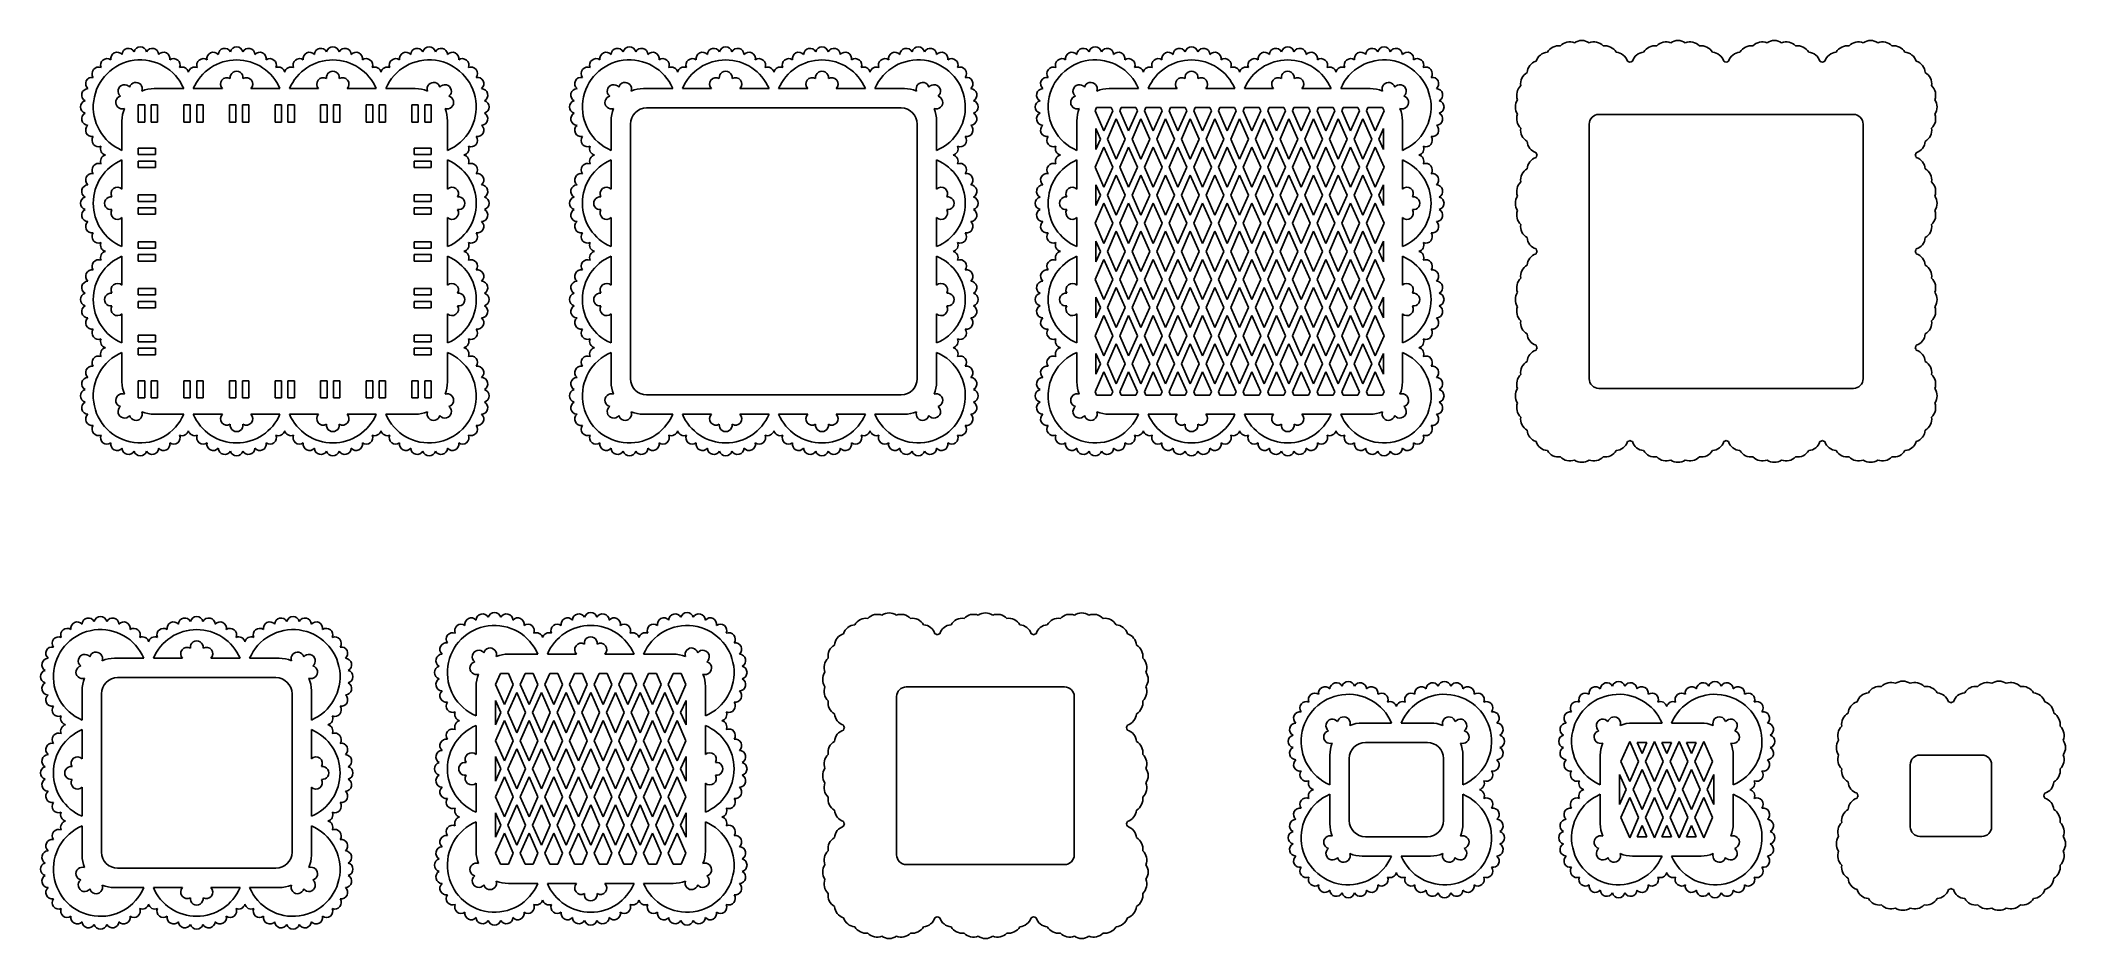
# Model space of a CAD drawing. Extents: x -377 to 250, y -72 to 206.
import ezdxf

# ---------------------------------------------------------------- set-up
doc = ezdxf.new("R2010")
doc.units = 0
doc.layers.get('0').update_dxf_attribs({"linetype": 'CONTINUOUS'})

msp = doc.modelspace()

# ---------------------------------------------------------------- linework, layer by layer
for p, q in [((-342.214209, 191.279844), (-333.08845, 191.279844)), ((-330.12718, 191.279844), (-321.099482, 191.279844)), ((-312.283326, 191.279844), (-303.255628, 191.279844)), ((-300.294357, 191.279844), (-291.266659, 191.279844)), ((-282.450503, 191.279844), (-273.422805, 191.279844)), ((-261.335776, 191.279844), (-270.461535, 191.279844)), ((-190.623035, 191.279844), (-181.497276, 191.279844)), ((-178.536005, 191.279844), (-169.508307, 191.279844)), ((-160.692151, 191.279844), (-151.664453, 191.279844)), ((-148.703183, 191.279844), (-139.675485, 191.279844)), ((-130.859329, 191.279844), (-121.831631, 191.279844)), ((-109.744601, 191.279844), (-118.87036, 191.279844)), ((-46.272725, 191.279844), (-37.146967, 191.279844)), ((-34.185696, 191.279844), (-25.157998, 191.279844)), ((-16.341842, 191.279844), (-7.314144, 191.279844)), ((-4.352873, 191.279844), (4.674825, 191.279844)), ((13.490981, 191.279844), (22.518679, 191.279844)), ((34.605708, 191.279844), (25.479949, 191.279844)), ((-347.158582, 186.22421), (-347.158582, 180.92421)), ((-347.158582, 186.22421), (-345.158582, 186.22421)), ((-345.158582, 186.22421), (-345.158582, 180.92421)), ((-343.158582, 186.22421), (-341.158582, 186.22421)), ((-343.158582, 186.22421), (-343.158582, 180.92421)), ((-341.158582, 186.22421), (-341.158582, 180.92421)), ((-333.030682, 186.22421), (-331.030682, 186.22421)), ((-333.030682, 186.22421), (-333.030682, 180.92421)), ((-331.030682, 186.22421), (-331.030682, 180.92421)), ((-329.030682, 186.22421), (-329.030682, 180.92421)), ((-329.030682, 186.22421), (-327.030682, 186.22421)), ((-327.030682, 186.22421), (-327.030682, 180.92421)), ((-318.902782, 186.22421), (-318.902782, 180.92421)), ((-318.902782, 186.22421), (-316.902782, 186.22421)), ((-316.902782, 186.22421), (-316.902782, 180.92421)), ((-314.902782, 186.22421), (-312.902782, 186.22421)), ((-314.902782, 186.22421), (-314.902782, 180.92421)), ((-312.902782, 186.22421), (-312.902782, 180.92421)), ((-304.775103, 186.22421), (-304.775103, 180.92421)), ((-302.775103, 186.22421), (-304.775103, 186.22421)), ((-302.775103, 186.22421), (-302.775103, 180.92421)), ((-300.775103, 186.22421), (-300.775103, 180.92421)), ((-298.775103, 186.22421), (-300.775103, 186.22421)), ((-298.775103, 186.22421), (-298.775103, 180.92421)), ((-288.647203, 186.22421), (-290.647203, 186.22421)), ((-290.647203, 186.22421), (-290.647203, 180.92421)), ((-288.647203, 186.22421), (-288.647203, 180.92421)), ((-284.647203, 186.22421), (-286.647203, 186.22421)), ((-286.647203, 186.22421), (-286.647203, 180.92421)), ((-284.647203, 186.22421), (-284.647203, 180.92421)), ((-276.519303, 186.22421), (-276.519303, 180.92421)), ((-274.519303, 186.22421), (-276.519303, 186.22421)), ((-274.519303, 186.22421), (-274.519303, 180.92421)), ((-272.519303, 186.22421), (-272.519303, 180.92421)), ((-270.519303, 186.22421), (-272.519303, 186.22421)), ((-270.519303, 186.22421), (-270.519303, 180.92421)), ((-260.391403, 186.22421), (-262.391403, 186.22421)), ((-262.391403, 186.22421), (-262.391403, 180.92421)), ((-260.391403, 186.22421), (-260.391403, 180.92421)), ((-256.391403, 186.22421), (-258.391403, 186.22421)), ((-258.391403, 186.22421), (-258.391403, 180.92421)), ((-256.391403, 186.22421), (-256.391403, 180.92421)), ((-189.623035, 185.279844), (-110.744601, 185.279844)), ((-50.160212, 185.393095), (-50.613129, 184.361796)), ((-50.613129, 184.361796), (-47.882663, 178.144483)), ((-50.160212, 185.393095), (-45.605113, 185.393095)), ((-45.152196, 184.361796), (-47.882663, 178.144483)), ((-45.605113, 185.393095), (-45.152196, 184.361796)), ((-42.514905, 185.393095), (-42.967823, 184.361796)), ((-42.967823, 184.361796), (-40.237356, 178.144483)), ((-42.514905, 185.393095), (-37.959807, 185.393095)), ((-37.50689, 184.361796), (-40.237356, 178.144483)), ((-37.959807, 185.393095), (-37.50689, 184.361796)), ((-34.869599, 185.393095), (-35.322516, 184.361796)), ((-35.322516, 184.361796), (-32.59205, 178.144483)), ((-34.869599, 185.393095), (-30.314501, 185.393095)), ((-29.861583, 184.361796), (-32.59205, 178.144483)), ((-30.314501, 185.393095), (-29.861583, 184.361796)), ((-27.224293, 185.393095), (-27.67721, 184.361796)), ((-27.67721, 184.361796), (-24.946744, 178.144483)), ((-27.224293, 185.393095), (-22.669194, 185.393095)), ((-22.216277, 184.361796), (-24.946744, 178.144483)), ((-22.669194, 185.393095), (-22.216277, 184.361796)), ((-19.578987, 185.393095), (-20.031904, 184.361796)), ((-20.031904, 184.361796), (-17.301437, 178.144483)), ((-19.578987, 185.393095), (-15.023888, 185.393095)), ((-14.570971, 184.361796), (-17.301437, 178.144483)), ((-15.023888, 185.393095), (-14.570971, 184.361796)), ((-11.93368, 185.393095), (-12.386598, 184.361796)), ((-12.386598, 184.361796), (-9.656131, 178.144483)), ((-11.93368, 185.393095), (-7.378582, 185.393095)), ((-6.925665, 184.361796), (-9.656131, 178.144483)), ((-7.378582, 185.393095), (-6.925665, 184.361796)), ((-4.288374, 185.393095), (-4.741291, 184.361796)), ((-4.741291, 184.361796), (-2.010825, 178.144483)), ((-4.288374, 185.393095), (0.266724, 185.393095)), ((0.719642, 184.361796), (-2.010825, 178.144483)), ((0.266724, 185.393095), (0.719642, 184.361796)), ((3.356932, 185.393095), (2.904015, 184.361796)), ((2.904015, 184.361796), (5.634481, 178.144483)), ((3.356932, 185.393095), (7.912031, 185.393095)), ((8.364948, 184.361796), (5.634481, 178.144483)), ((7.912031, 185.393095), (8.364948, 184.361796)), ((11.002238, 185.393095), (10.549321, 184.361796)), ((10.549321, 184.361796), (13.279788, 178.144483)), ((11.002238, 185.393095), (15.557337, 185.393095)), ((16.010254, 184.361796), (13.279788, 178.144483)), ((15.557337, 185.393095), (16.010254, 184.361796)), ((18.647545, 185.393095), (18.194627, 184.361796)), ((18.194627, 184.361796), (20.925094, 178.144483)), ((18.647545, 185.393095), (23.202643, 185.393095)), ((23.65556, 184.361796), (20.925094, 178.144483)), ((23.202643, 185.393095), (23.65556, 184.361796)), ((26.292851, 185.393095), (25.839934, 184.361796)), ((25.839934, 184.361796), (28.5704, 178.144483)), ((26.292851, 185.393095), (30.847949, 185.393095)), ((31.300867, 184.361796), (28.5704, 178.144483)), ((30.847949, 185.393095), (31.300867, 184.361796)), ((33.938157, 185.393095), (33.48524, 184.361796)), ((33.48524, 184.361796), (36.215706, 178.144483)), ((33.938157, 185.393095), (38.493256, 185.393095)), ((38.946173, 184.361796), (36.215706, 178.144483)), ((38.493256, 185.393095), (38.946173, 184.361796)), ((105.513842, 183.279859), (184.392276, 183.279859)), ((-352.214209, 172.154085), (-352.214209, 181.279844)), ((-347.158582, 180.92421), (-345.158582, 180.92421)), ((-343.158582, 180.92421), (-341.158582, 180.92421)), ((-333.030682, 180.92421), (-331.030682, 180.92421)), ((-329.030682, 180.92421), (-327.030682, 180.92421)), ((-318.902782, 180.92421), (-316.902782, 180.92421)), ((-314.902782, 180.92421), (-312.902782, 180.92421)), ((-302.775103, 180.92421), (-304.775103, 180.92421)), ((-298.775103, 180.92421), (-300.775103, 180.92421)), ((-288.647203, 180.92421), (-290.647203, 180.92421)), ((-284.647203, 180.92421), (-286.647203, 180.92421)), ((-274.519303, 180.92421), (-276.519303, 180.92421)), ((-270.519303, 180.92421), (-272.519303, 180.92421)), ((-260.391403, 180.92421), (-262.391403, 180.92421)), ((-256.391403, 180.92421), (-258.391403, 180.92421)), ((-251.335776, 172.154085), (-251.335776, 181.279844)), ((-200.623035, 172.154085), (-200.623035, 181.279844)), ((-194.622973, 101.401367), (-194.623035, 180.279844)), ((-105.744601, 180.279844), (-105.74454, 101.401367)), ((-99.744601, 172.154085), (-99.744601, 181.279844)), ((-56.272725, 172.154085), (-56.272725, 181.279844)), ((-50.385968, 178.870696), (-48.974849, 175.657558)), ((-50.385968, 172.44442), (-50.385968, 178.870696)), ((-44.060009, 181.874871), (-46.790476, 175.657558)), ((-44.060009, 181.874871), (-41.329543, 175.657558)), ((-36.414703, 181.874871), (-39.14517, 175.657558)), ((-36.414703, 181.874871), (-33.684237, 175.657558)), ((-28.769397, 181.874871), (-31.499863, 175.657558)), ((-28.769397, 181.874871), (-26.03893, 175.657558)), ((-21.124091, 181.874871), (-23.854557, 175.657558)), ((-21.124091, 181.874871), (-18.393624, 175.657558)), ((-13.478784, 181.874871), (-16.209251, 175.657558)), ((-13.478784, 181.874871), (-10.748318, 175.657558)), ((-5.833478, 181.874871), (-8.563945, 175.657558)), ((-5.833478, 181.874871), (-3.103011, 175.657558)), ((1.811828, 181.874871), (-0.918638, 175.657558)), ((1.811828, 181.874871), (4.542295, 175.657558)), ((9.457135, 181.874871), (6.726668, 175.657558)), ((9.457135, 181.874871), (12.187601, 175.657558)), ((17.102441, 181.874871), (14.371974, 175.657558)), ((17.102441, 181.874871), (19.832907, 175.657558)), ((24.747747, 181.874871), (22.017281, 175.657558)), ((24.747747, 181.874871), (27.478214, 175.657558)), ((32.393053, 181.874871), (29.662587, 175.657558)), ((32.393053, 181.874871), (35.12352, 175.657558)), ((38.719012, 178.870696), (37.307893, 175.657558)), ((38.719012, 172.44442), (38.719012, 178.870696)), ((44.605708, 172.154085), (44.605708, 181.279844)), ((102.513842, 101.401367), (102.513842, 180.279859)), ((187.392276, 180.279859), (187.392276, 101.401367)), ((-347.158521, 172.839148), (-347.158521, 170.839148)), ((-347.158521, 172.839148), (-341.858521, 172.839148)), ((-347.158521, 170.839148), (-341.858521, 170.839148)), ((-341.858521, 172.839148), (-341.858521, 170.839148)), ((-256.391342, 172.839148), (-261.691342, 172.839148)), ((-261.691342, 172.839148), (-261.691342, 170.839148)), ((-256.391342, 170.839148), (-261.691342, 170.839148)), ((-256.391342, 172.839148), (-256.391342, 170.839148)), ((-47.882663, 173.170633), (-50.613129, 166.95332)), ((-48.974849, 175.657558), (-50.385968, 172.44442)), ((-47.882663, 173.170633), (-45.152196, 166.95332)), ((-46.790476, 175.657558), (-44.060009, 169.440245)), ((-41.329543, 175.657558), (-44.060009, 169.440245)), ((-40.237356, 173.170633), (-42.967823, 166.95332)), ((-40.237356, 173.170633), (-37.50689, 166.95332)), ((-39.14517, 175.657558), (-36.414703, 169.440245)), ((-33.684237, 175.657558), (-36.414703, 169.440245)), ((-32.59205, 173.170633), (-35.322516, 166.95332)), ((-32.59205, 173.170633), (-29.861583, 166.95332)), ((-31.499863, 175.657558), (-28.769397, 169.440245)), ((-26.03893, 175.657558), (-28.769397, 169.440245)), ((-24.946744, 173.170633), (-27.67721, 166.95332)), ((-24.946744, 173.170633), (-22.216277, 166.95332)), ((-23.854557, 175.657558), (-21.124091, 169.440245)), ((-18.393624, 175.657558), (-21.124091, 169.440245)), ((-17.301437, 173.170633), (-20.031904, 166.95332)), ((-17.301437, 173.170633), (-14.570971, 166.95332)), ((-16.209251, 175.657558), (-13.478784, 169.440245)), ((-10.748318, 175.657558), (-13.478784, 169.440245)), ((-9.656131, 173.170633), (-12.386598, 166.95332)), ((-9.656131, 173.170633), (-6.925665, 166.95332)), ((-8.563945, 175.657558), (-5.833478, 169.440245)), ((-3.103011, 175.657558), (-5.833478, 169.440245)), ((-2.010825, 173.170633), (-4.741291, 166.95332)), ((-2.010825, 173.170633), (0.719642, 166.95332)), ((-0.918638, 175.657558), (1.811828, 169.440245)), ((4.542295, 175.657558), (1.811828, 169.440245)), ((5.634481, 173.170633), (2.904015, 166.95332)), ((5.634481, 173.170633), (8.364948, 166.95332)), ((6.726668, 175.657558), (9.457135, 169.440245)), ((12.187601, 175.657558), (9.457135, 169.440245)), ((13.279788, 173.170633), (10.549321, 166.95332)), ((13.279788, 173.170633), (16.010254, 166.95332)), ((14.371974, 175.657558), (17.102441, 169.440245)), ((19.832907, 175.657558), (17.102441, 169.440245)), ((20.925094, 173.170633), (18.194627, 166.95332)), ((20.925094, 173.170633), (23.65556, 166.95332)), ((22.017281, 175.657558), (24.747747, 169.440245)), ((27.478214, 175.657558), (24.747747, 169.440245)), ((28.5704, 173.170633), (25.839934, 166.95332)), ((28.5704, 173.170633), (31.300867, 166.95332)), ((29.662587, 175.657558), (32.393053, 169.440245)), ((35.12352, 175.657558), (32.393053, 169.440245)), ((36.215706, 173.170633), (33.48524, 166.95332)), ((36.215706, 173.170633), (38.946173, 166.95332)), ((37.307893, 175.657558), (38.719012, 172.44442)), ((-352.214148, 160.165102), (-352.214148, 169.1928)), ((-347.158521, 168.839148), (-347.158521, 166.839148)), ((-347.158521, 168.839148), (-341.858521, 168.839148)), ((-347.158521, 166.839148), (-341.858521, 166.839148)), ((-341.858521, 168.839148), (-341.858521, 166.839148)), ((-261.691342, 168.839148), (-261.691342, 166.839148)), ((-256.391342, 168.839148), (-261.691342, 168.839148)), ((-256.391342, 166.839148), (-261.691342, 166.839148)), ((-256.391342, 168.839148), (-256.391342, 166.839148)), ((-251.335715, 160.165102), (-251.335715, 169.1928)), ((-200.622973, 160.165102), (-200.622973, 169.1928)), ((-99.74454, 160.165102), (-99.74454, 169.1928)), ((-56.272664, 160.165102), (-56.272664, 169.1928)), ((-50.613129, 166.95332), (-47.882663, 160.736007)), ((-45.152196, 166.95332), (-47.882663, 160.736007)), ((-44.060009, 164.466395), (-46.790476, 158.249082)), ((-44.060009, 164.466395), (-41.329543, 158.249082)), ((-42.967823, 166.95332), (-40.237356, 160.736007)), ((-37.50689, 166.95332), (-40.237356, 160.736007)), ((-36.414703, 164.466395), (-39.14517, 158.249082)), ((-36.414703, 164.466395), (-33.684237, 158.249082)), ((-35.322516, 166.95332), (-32.59205, 160.736007)), ((-29.861583, 166.95332), (-32.59205, 160.736007)), ((-28.769397, 164.466395), (-31.499863, 158.249082)), ((-28.769397, 164.466395), (-26.03893, 158.249082)), ((-27.67721, 166.95332), (-24.946744, 160.736007)), ((-22.216277, 166.95332), (-24.946744, 160.736007)), ((-21.124091, 164.466395), (-23.854557, 158.249082)), ((-21.124091, 164.466395), (-18.393624, 158.249082)), ((-20.031904, 166.95332), (-17.301437, 160.736007)), ((-14.570971, 166.95332), (-17.301437, 160.736007)), ((-13.478784, 164.466395), (-16.209251, 158.249082)), ((-13.478784, 164.466395), (-10.748318, 158.249082)), ((-12.386598, 166.95332), (-9.656131, 160.736007)), ((-6.925665, 166.95332), (-9.656131, 160.736007)), ((-5.833478, 164.466395), (-8.563945, 158.249082)), ((-5.833478, 164.466395), (-3.103011, 158.249082)), ((-4.741291, 166.95332), (-2.010825, 160.736007)), ((0.719642, 166.95332), (-2.010825, 160.736007)), ((1.811828, 164.466395), (-0.918638, 158.249082)), ((1.811828, 164.466395), (4.542295, 158.249082)), ((2.904015, 166.95332), (5.634481, 160.736007)), ((8.364948, 166.95332), (5.634481, 160.736007)), ((9.457135, 164.466395), (6.726668, 158.249082)), ((9.457135, 164.466395), (12.187601, 158.249082)), ((10.549321, 166.95332), (13.279788, 160.736007)), ((16.010254, 166.95332), (13.279788, 160.736007)), ((17.102441, 164.466395), (14.371974, 158.249082)), ((17.102441, 164.466395), (19.832907, 158.249082)), ((18.194627, 166.95332), (20.925094, 160.736007)), ((23.65556, 166.95332), (20.925094, 160.736007)), ((24.747747, 164.466395), (22.017281, 158.249082)), ((24.747747, 164.466395), (27.478214, 158.249082)), ((25.839934, 166.95332), (28.5704, 160.736007)), ((31.300867, 166.95332), (28.5704, 160.736007)), ((32.393053, 164.466395), (29.662587, 158.249082)), ((32.393053, 164.466395), (35.12352, 158.249082)), ((33.48524, 166.95332), (36.215706, 160.736007)), ((38.946173, 166.95332), (36.215706, 160.736007)), ((44.605769, 160.165102), (44.605769, 169.1928)), ((-347.158521, 158.339148), (-341.858521, 158.339148)), ((-347.158521, 158.339148), (-347.158521, 156.339148)), ((-341.858521, 158.339148), (-341.858521, 156.339148)), ((-256.391342, 158.339148), (-261.691342, 158.339148)), ((-261.691342, 158.339148), (-261.691342, 156.339148)), ((-256.391342, 158.339148), (-256.391342, 156.339148)), ((-50.385968, 161.46222), (-48.974849, 158.249082)), ((-50.385968, 155.035944), (-50.385968, 161.46222)), ((-48.974849, 158.249082), (-50.385968, 155.035944)), ((-46.790476, 158.249082), (-44.060009, 152.031769)), ((-41.329543, 158.249082), (-44.060009, 152.031769)), ((-39.14517, 158.249082), (-36.414703, 152.031769)), ((-33.684237, 158.249082), (-36.414703, 152.031769)), ((-31.499863, 158.249082), (-28.769397, 152.031769)), ((-26.03893, 158.249082), (-28.769397, 152.031769)), ((-23.854557, 158.249082), (-21.124091, 152.031769)), ((-18.393624, 158.249082), (-21.124091, 152.031769)), ((-16.209251, 158.249082), (-13.478784, 152.031769)), ((-10.748318, 158.249082), (-13.478784, 152.031769)), ((-8.563945, 158.249082), (-5.833478, 152.031769)), ((-3.103011, 158.249082), (-5.833478, 152.031769)), ((-0.918638, 158.249082), (1.811828, 152.031769)), ((4.542295, 158.249082), (1.811828, 152.031769)), ((6.726668, 158.249082), (9.457135, 152.031769)), ((12.187601, 158.249082), (9.457135, 152.031769)), ((14.371974, 158.249082), (17.102441, 152.031769)), ((19.832907, 158.249082), (17.102441, 152.031769)), ((22.017281, 158.249082), (24.747747, 152.031769)), ((27.478214, 158.249082), (24.747747, 152.031769)), ((29.662587, 158.249082), (32.393053, 152.031769)), ((35.12352, 158.249082), (32.393053, 152.031769)), ((38.719012, 161.46222), (37.307893, 158.249082)), ((37.307893, 158.249082), (38.719012, 155.035944)), ((38.719012, 155.035944), (38.719012, 161.46222)), ((-352.214148, 142.321248), (-352.214148, 151.348946)), ((-347.158521, 156.339148), (-341.858521, 156.339148)), ((-347.158521, 154.339148), (-347.158521, 152.339148)), ((-347.158521, 154.339148), (-341.858521, 154.339148)), ((-347.158521, 152.339148), (-341.858521, 152.339148)), ((-341.858521, 154.339148), (-341.858521, 152.339148)), ((-256.391342, 156.339148), (-261.691342, 156.339148)), ((-256.391342, 154.339148), (-261.691342, 154.339148)), ((-261.691342, 154.339148), (-261.691342, 152.339148)), ((-256.391342, 152.339148), (-261.691342, 152.339148)), ((-256.391342, 154.339148), (-256.391342, 152.339148)), ((-251.335715, 142.321248), (-251.335715, 151.348946)), ((-200.622973, 142.321248), (-200.622973, 151.348946)), ((-99.74454, 142.321248), (-99.74454, 151.348946)), ((-56.272664, 142.321248), (-56.272664, 151.348946)), ((-47.882663, 155.762156), (-50.613129, 149.544844)), ((-47.882663, 155.762156), (-45.152196, 149.544844)), ((-40.237356, 155.762156), (-42.967823, 149.544844)), ((-40.237356, 155.762156), (-37.50689, 149.544844)), ((-32.59205, 155.762156), (-35.322516, 149.544844)), ((-32.59205, 155.762156), (-29.861583, 149.544844)), ((-24.946744, 155.762156), (-27.67721, 149.544844)), ((-24.946744, 155.762156), (-22.216277, 149.544844)), ((-17.301437, 155.762156), (-20.031904, 149.544844)), ((-17.301437, 155.762156), (-14.570971, 149.544844)), ((-9.656131, 155.762156), (-12.386598, 149.544844)), ((-9.656131, 155.762156), (-6.925665, 149.544844)), ((-2.010825, 155.762156), (-4.741291, 149.544844)), ((-2.010825, 155.762156), (0.719642, 149.544844)), ((5.634481, 155.762156), (2.904015, 149.544844)), ((5.634481, 155.762156), (8.364948, 149.544844)), ((13.279788, 155.762156), (10.549321, 149.544844)), ((13.279788, 155.762156), (16.010254, 149.544844)), ((20.925094, 155.762156), (18.194627, 149.544844)), ((20.925094, 155.762156), (23.65556, 149.544844)), ((28.5704, 155.762156), (25.839934, 149.544844)), ((28.5704, 155.762156), (31.300867, 149.544844)), ((36.215706, 155.762156), (33.48524, 149.544844)), ((36.215706, 155.762156), (38.946173, 149.544844)), ((44.605769, 142.321248), (44.605769, 151.348946)), ((-50.613129, 149.544844), (-47.882663, 143.327531)), ((-45.152196, 149.544844), (-47.882663, 143.327531)), ((-44.060009, 147.057918), (-46.790476, 140.840606)), ((-44.060009, 147.057918), (-41.329543, 140.840606)), ((-42.967823, 149.544844), (-40.237356, 143.327531)), ((-37.50689, 149.544844), (-40.237356, 143.327531)), ((-36.414703, 147.057918), (-39.14517, 140.840606)), ((-36.414703, 147.057918), (-33.684237, 140.840606)), ((-35.322516, 149.544844), (-32.59205, 143.327531)), ((-29.861583, 149.544844), (-32.59205, 143.327531)), ((-28.769397, 147.057918), (-31.499863, 140.840606)), ((-28.769397, 147.057918), (-26.03893, 140.840606)), ((-27.67721, 149.544844), (-24.946744, 143.327531)), ((-22.216277, 149.544844), (-24.946744, 143.327531)), ((-21.124091, 147.057918), (-23.854557, 140.840606)), ((-21.124091, 147.057918), (-18.393624, 140.840606)), ((-20.031904, 149.544844), (-17.301437, 143.327531)), ((-14.570971, 149.544844), (-17.301437, 143.327531)), ((-13.478784, 147.057918), (-16.209251, 140.840606)), ((-13.478784, 147.057918), (-10.748318, 140.840606)), ((-12.386598, 149.544844), (-9.656131, 143.327531)), ((-6.925665, 149.544844), (-9.656131, 143.327531)), ((-5.833478, 147.057918), (-8.563945, 140.840606)), ((-5.833478, 147.057918), (-3.103011, 140.840606)), ((-4.741291, 149.544844), (-2.010825, 143.327531)), ((0.719642, 149.544844), (-2.010825, 143.327531)), ((1.811828, 147.057918), (-0.918638, 140.840606)), ((1.811828, 147.057918), (4.542295, 140.840606)), ((2.904015, 149.544844), (5.634481, 143.327531)), ((8.364948, 149.544844), (5.634481, 143.327531)), ((9.457135, 147.057918), (6.726668, 140.840606)), ((9.457135, 147.057918), (12.187601, 140.840606)), ((10.549321, 149.544844), (13.279788, 143.327531)), ((16.010254, 149.544844), (13.279788, 143.327531)), ((17.102441, 147.057918), (14.371974, 140.840606)), ((17.102441, 147.057918), (19.832907, 140.840606)), ((18.194627, 149.544844), (20.925094, 143.327531)), ((23.65556, 149.544844), (20.925094, 143.327531)), ((24.747747, 147.057918), (22.017281, 140.840606)), ((24.747747, 147.057918), (27.478214, 140.840606)), ((25.839934, 149.544844), (28.5704, 143.327531)), ((31.300867, 149.544844), (28.5704, 143.327531)), ((32.393053, 147.057918), (29.662587, 140.840606)), ((32.393053, 147.057918), (35.12352, 140.840606)), ((33.48524, 149.544844), (36.215706, 143.327531)), ((38.946173, 149.544844), (36.215706, 143.327531)), ((-352.214148, 139.359978), (-352.214148, 130.33228)), ((-347.158521, 143.839148), (-347.158521, 141.839148)), ((-347.158521, 143.839148), (-341.858521, 143.839148)), ((-347.158521, 141.839148), (-341.858521, 141.839148)), ((-347.158521, 139.839148), (-341.858521, 139.839148)), ((-347.158521, 139.839148), (-347.158521, 137.839148)), ((-341.858521, 143.839148), (-341.858521, 141.839148)), ((-341.858521, 139.839148), (-341.858521, 137.839148)), ((-256.391342, 143.839148), (-261.691342, 143.839148)), ((-261.691342, 143.839148), (-261.691342, 141.839148)), ((-256.391342, 141.839148), (-261.691342, 141.839148)), ((-256.391342, 139.839148), (-261.691342, 139.839148)), ((-261.691342, 139.839148), (-261.691342, 137.839148)), ((-256.391342, 143.839148), (-256.391342, 141.839148)), ((-256.391342, 139.839148), (-256.391342, 137.839148)), ((-251.335715, 139.359978), (-251.335715, 130.33228)), ((-200.622973, 139.359978), (-200.622973, 130.33228)), ((-99.74454, 139.359978), (-99.74454, 130.33228)), ((-56.272664, 139.359978), (-56.272664, 130.33228)), ((-47.882663, 138.35368), (-50.613129, 132.136367)), ((-50.385968, 144.053744), (-48.974849, 140.840606)), ((-50.385968, 137.627468), (-50.385968, 144.053744)), ((-48.974849, 140.840606), (-50.385968, 137.627468)), ((-47.882663, 138.35368), (-45.152196, 132.136367)), ((-46.790476, 140.840606), (-44.060009, 134.623293)), ((-41.329543, 140.840606), (-44.060009, 134.623293)), ((-40.237356, 138.35368), (-42.967823, 132.136367)), ((-40.237356, 138.35368), (-37.50689, 132.136367)), ((-39.14517, 140.840606), (-36.414703, 134.623293)), ((-33.684237, 140.840606), (-36.414703, 134.623293)), ((-32.59205, 138.35368), (-35.322516, 132.136367)), ((-32.59205, 138.35368), (-29.861583, 132.136367)), ((-31.499863, 140.840606), (-28.769397, 134.623293)), ((-26.03893, 140.840606), (-28.769397, 134.623293)), ((-24.946744, 138.35368), (-27.67721, 132.136367)), ((-24.946744, 138.35368), (-22.216277, 132.136367)), ((-23.854557, 140.840606), (-21.124091, 134.623293)), ((-18.393624, 140.840606), (-21.124091, 134.623293)), ((-17.301437, 138.35368), (-20.031904, 132.136367)), ((-17.301437, 138.35368), (-14.570971, 132.136367)), ((-16.209251, 140.840606), (-13.478784, 134.623293)), ((-10.748318, 140.840606), (-13.478784, 134.623293)), ((-9.656131, 138.35368), (-12.386598, 132.136367)), ((-9.656131, 138.35368), (-6.925665, 132.136367)), ((-8.563945, 140.840606), (-5.833478, 134.623293)), ((-3.103011, 140.840606), (-5.833478, 134.623293)), ((-2.010825, 138.35368), (-4.741291, 132.136367)), ((-2.010825, 138.35368), (0.719642, 132.136367)), ((-0.918638, 140.840606), (1.811828, 134.623293)), ((4.542295, 140.840606), (1.811828, 134.623293)), ((5.634481, 138.35368), (2.904015, 132.136367)), ((5.634481, 138.35368), (8.364948, 132.136367)), ((6.726668, 140.840606), (9.457135, 134.623293)), ((12.187601, 140.840606), (9.457135, 134.623293)), ((13.279788, 138.35368), (10.549321, 132.136367)), ((13.279788, 138.35368), (16.010254, 132.136367)), ((14.371974, 140.840606), (17.102441, 134.623293)), ((19.832907, 140.840606), (17.102441, 134.623293)), ((20.925094, 138.35368), (18.194627, 132.136367)), ((20.925094, 138.35368), (23.65556, 132.136367)), ((22.017281, 140.840606), (24.747747, 134.623293)), ((27.478214, 140.840606), (24.747747, 134.623293)), ((28.5704, 138.35368), (25.839934, 132.136367)), ((28.5704, 138.35368), (31.300867, 132.136367)), ((29.662587, 140.840606), (32.393053, 134.623293)), ((35.12352, 140.840606), (32.393053, 134.623293)), ((36.215706, 138.35368), (33.48524, 132.136367)), ((36.215706, 138.35368), (38.946173, 132.136367)), ((38.719012, 144.053744), (37.307893, 140.840606)), ((37.307893, 140.840606), (38.719012, 137.627468)), ((38.719012, 137.627468), (38.719012, 144.053744)), ((44.605769, 139.359978), (44.605769, 130.33228)), ((-347.158521, 137.839148), (-341.858521, 137.839148)), ((-256.391342, 137.839148), (-261.691342, 137.839148)), ((-50.613129, 132.136367), (-47.882663, 125.919055)), ((-45.152196, 132.136367), (-47.882663, 125.919055)), ((-42.967823, 132.136367), (-40.237356, 125.919055)), ((-37.50689, 132.136367), (-40.237356, 125.919055)), ((-35.322516, 132.136367), (-32.59205, 125.919055)), ((-29.861583, 132.136367), (-32.59205, 125.919055)), ((-27.67721, 132.136367), (-24.946744, 125.919055)), ((-22.216277, 132.136367), (-24.946744, 125.919055)), ((-20.031904, 132.136367), (-17.301437, 125.919055)), ((-14.570971, 132.136367), (-17.301437, 125.919055)), ((-12.386598, 132.136367), (-9.656131, 125.919055)), ((-6.925665, 132.136367), (-9.656131, 125.919055)), ((-4.741291, 132.136367), (-2.010825, 125.919055)), ((0.719642, 132.136367), (-2.010825, 125.919055)), ((2.904015, 132.136367), (5.634481, 125.919055)), ((8.364948, 132.136367), (5.634481, 125.919055)), ((10.549321, 132.136367), (13.279788, 125.919055)), ((16.010254, 132.136367), (13.279788, 125.919055)), ((18.194627, 132.136367), (20.925094, 125.919055)), ((23.65556, 132.136367), (20.925094, 125.919055)), ((25.839934, 132.136367), (28.5704, 125.919055)), ((31.300867, 132.136367), (28.5704, 125.919055)), ((33.48524, 132.136367), (36.215706, 125.919055)), ((38.946173, 132.136367), (36.215706, 125.919055)), ((-347.158521, 129.339148), (-347.158521, 127.339148)), ((-347.158521, 129.339148), (-341.858521, 129.339148)), ((-347.158521, 127.339148), (-341.858521, 127.339148)), ((-341.858521, 129.339148), (-341.858521, 127.339148)), ((-261.691342, 129.339148), (-261.691342, 127.339148)), ((-256.391342, 129.339148), (-261.691342, 129.339148)), ((-256.391342, 127.339148), (-261.691342, 127.339148)), ((-256.391342, 129.339148), (-256.391342, 127.339148)), ((-50.385968, 126.645267), (-48.974849, 123.432129)), ((-50.385968, 120.218991), (-50.385968, 126.645267)), ((-44.060009, 129.649442), (-46.790476, 123.432129)), ((-44.060009, 129.649442), (-41.329543, 123.432129)), ((-36.414703, 129.649442), (-39.14517, 123.432129)), ((-36.414703, 129.649442), (-33.684237, 123.432129)), ((-28.769397, 129.649442), (-31.499863, 123.432129)), ((-28.769397, 129.649442), (-26.03893, 123.432129)), ((-21.124091, 129.649442), (-23.854557, 123.432129)), ((-21.124091, 129.649442), (-18.393624, 123.432129)), ((-13.478784, 129.649442), (-16.209251, 123.432129)), ((-13.478784, 129.649442), (-10.748318, 123.432129)), ((-5.833478, 129.649442), (-8.563945, 123.432129)), ((-5.833478, 129.649442), (-3.103011, 123.432129)), ((1.811828, 129.649442), (-0.918638, 123.432129)), ((1.811828, 129.649442), (4.542295, 123.432129)), ((9.457135, 129.649442), (6.726668, 123.432129)), ((9.457135, 129.649442), (12.187601, 123.432129)), ((17.102441, 129.649442), (14.371974, 123.432129)), ((17.102441, 129.649442), (19.832907, 123.432129)), ((24.747747, 129.649442), (22.017281, 123.432129)), ((24.747747, 129.649442), (27.478214, 123.432129)), ((32.393053, 129.649442), (29.662587, 123.432129)), ((32.393053, 129.649442), (35.12352, 123.432129)), ((38.719012, 126.645267), (37.307893, 123.432129)), ((38.719012, 120.218991), (38.719012, 126.645267)), ((-352.214148, 121.516124), (-352.214148, 112.488426)), ((-347.158521, 125.339148), (-347.158521, 123.339148)), ((-347.158521, 125.339148), (-341.858521, 125.339148)), ((-347.158521, 123.339148), (-341.858521, 123.339148)), ((-341.858521, 125.339148), (-341.858521, 123.339148)), ((-256.391342, 125.339148), (-261.691342, 125.339148)), ((-261.691342, 125.339148), (-261.691342, 123.339148)), ((-256.391342, 123.339148), (-261.691342, 123.339148)), ((-256.391342, 125.339148), (-256.391342, 123.339148)), ((-251.335715, 121.516124), (-251.335715, 112.488426)), ((-200.622973, 121.516124), (-200.622973, 112.488426)), ((-99.74454, 121.516124), (-99.74454, 112.488426)), ((-56.272664, 121.516124), (-56.272664, 112.488426)), ((-47.882663, 120.945204), (-50.613129, 114.727891)), ((-48.974849, 123.432129), (-50.385968, 120.218991)), ((-47.882663, 120.945204), (-45.152196, 114.727891)), ((-46.790476, 123.432129), (-44.060009, 117.214817)), ((-41.329543, 123.432129), (-44.060009, 117.214817)), ((-40.237356, 120.945204), (-42.967823, 114.727891)), ((-40.237356, 120.945204), (-37.50689, 114.727891)), ((-39.14517, 123.432129), (-36.414703, 117.214817)), ((-33.684237, 123.432129), (-36.414703, 117.214817)), ((-32.59205, 120.945204), (-35.322516, 114.727891)), ((-32.59205, 120.945204), (-29.861583, 114.727891)), ((-31.499863, 123.432129), (-28.769397, 117.214817)), ((-26.03893, 123.432129), (-28.769397, 117.214817)), ((-24.946744, 120.945204), (-27.67721, 114.727891)), ((-24.946744, 120.945204), (-22.216277, 114.727891)), ((-23.854557, 123.432129), (-21.124091, 117.214817)), ((-18.393624, 123.432129), (-21.124091, 117.214817)), ((-17.301437, 120.945204), (-20.031904, 114.727891)), ((-17.301437, 120.945204), (-14.570971, 114.727891)), ((-16.209251, 123.432129), (-13.478784, 117.214817)), ((-10.748318, 123.432129), (-13.478784, 117.214817)), ((-9.656131, 120.945204), (-12.386598, 114.727891)), ((-9.656131, 120.945204), (-6.925665, 114.727891)), ((-8.563945, 123.432129), (-5.833478, 117.214817)), ((-3.103011, 123.432129), (-5.833478, 117.214817)), ((-2.010825, 120.945204), (-4.741291, 114.727891)), ((-2.010825, 120.945204), (0.719642, 114.727891)), ((-0.918638, 123.432129), (1.811828, 117.214817)), ((4.542295, 123.432129), (1.811828, 117.214817)), ((5.634481, 120.945204), (2.904015, 114.727891)), ((5.634481, 120.945204), (8.364948, 114.727891)), ((6.726668, 123.432129), (9.457135, 117.214817)), ((12.187601, 123.432129), (9.457135, 117.214817)), ((13.279788, 120.945204), (10.549321, 114.727891)), ((13.279788, 120.945204), (16.010254, 114.727891)), ((14.371974, 123.432129), (17.102441, 117.214817)), ((19.832907, 123.432129), (17.102441, 117.214817)), ((20.925094, 120.945204), (18.194627, 114.727891)), ((20.925094, 120.945204), (23.65556, 114.727891)), ((22.017281, 123.432129), (24.747747, 117.214817)), ((27.478214, 123.432129), (24.747747, 117.214817)), ((28.5704, 120.945204), (25.839934, 114.727891)), ((28.5704, 120.945204), (31.300867, 114.727891)), ((29.662587, 123.432129), (32.393053, 117.214817)), ((35.12352, 123.432129), (32.393053, 117.214817)), ((36.215706, 120.945204), (33.48524, 114.727891)), ((36.215706, 120.945204), (38.946173, 114.727891)), ((37.307893, 123.432129), (38.719012, 120.218991)), ((44.605769, 121.516124), (44.605769, 112.488426)), ((-347.158521, 114.839148), (-347.158521, 112.839148)), ((-347.158521, 114.839148), (-341.858521, 114.839148)), ((-341.858521, 114.839148), (-341.858521, 112.839148)), ((-261.691342, 114.839148), (-261.691342, 112.839148)), ((-256.391342, 114.839148), (-261.691342, 114.839148)), ((-256.391342, 114.839148), (-256.391342, 112.839148)), ((-50.613129, 114.727891), (-47.882663, 108.510578)), ((-45.152196, 114.727891), (-47.882663, 108.510578)), ((-42.967823, 114.727891), (-40.237356, 108.510578)), ((-37.50689, 114.727891), (-40.237356, 108.510578)), ((-35.322516, 114.727891), (-32.59205, 108.510578)), ((-29.861583, 114.727891), (-32.59205, 108.510578)), ((-27.67721, 114.727891), (-24.946744, 108.510578)), ((-22.216277, 114.727891), (-24.946744, 108.510578)), ((-20.031904, 114.727891), (-17.301437, 108.510578)), ((-14.570971, 114.727891), (-17.301437, 108.510578)), ((-12.386598, 114.727891), (-9.656131, 108.510578)), ((-6.925665, 114.727891), (-9.656131, 108.510578)), ((-4.741291, 114.727891), (-2.010825, 108.510578)), ((0.719642, 114.727891), (-2.010825, 108.510578)), ((2.904015, 114.727891), (5.634481, 108.510578)), ((8.364948, 114.727891), (5.634481, 108.510578)), ((10.549321, 114.727891), (13.279788, 108.510578)), ((16.010254, 114.727891), (13.279788, 108.510578)), ((18.194627, 114.727891), (20.925094, 108.510578)), ((23.65556, 114.727891), (20.925094, 108.510578)), ((25.839934, 114.727891), (28.5704, 108.510578)), ((31.300867, 114.727891), (28.5704, 108.510578)), ((33.48524, 114.727891), (36.215706, 108.510578)), ((38.946173, 114.727891), (36.215706, 108.510578)), ((-352.214148, 109.527126), (-352.214148, 100.401367)), ((-347.158521, 112.839148), (-341.858521, 112.839148)), ((-347.158521, 110.839148), (-341.858521, 110.839148)), ((-347.158521, 110.839148), (-347.158521, 108.839148)), ((-347.158521, 108.839148), (-341.858521, 108.839148)), ((-341.858521, 110.839148), (-341.858521, 108.839148)), ((-256.391342, 112.839148), (-261.691342, 112.839148)), ((-256.391342, 110.839148), (-261.691342, 110.839148)), ((-261.691342, 110.839148), (-261.691342, 108.839148)), ((-256.391342, 108.839148), (-261.691342, 108.839148)), ((-256.391342, 110.839148), (-256.391342, 108.839148)), ((-251.335715, 109.527126), (-251.335715, 100.401367)), ((-200.622973, 109.527126), (-200.622973, 100.401367)), ((-99.74454, 109.527126), (-99.74454, 100.401367)), ((-56.272664, 109.527126), (-56.272664, 100.401367)), ((-50.385968, 109.236791), (-48.974849, 106.023653)), ((-50.385968, 102.810515), (-50.385968, 109.236791)), ((-44.060009, 112.240966), (-46.790476, 106.023653)), ((-44.060009, 112.240966), (-41.329543, 106.023653)), ((-36.414703, 112.240966), (-39.14517, 106.023653)), ((-36.414703, 112.240966), (-33.684237, 106.023653)), ((-28.769397, 112.240966), (-31.499863, 106.023653)), ((-28.769397, 112.240966), (-26.03893, 106.023653)), ((-21.124091, 112.240966), (-23.854557, 106.023653)), ((-21.124091, 112.240966), (-18.393624, 106.023653)), ((-13.478784, 112.240966), (-16.209251, 106.023653)), ((-13.478784, 112.240966), (-10.748318, 106.023653)), ((-5.833478, 112.240966), (-8.563945, 106.023653)), ((-5.833478, 112.240966), (-3.103011, 106.023653)), ((1.811828, 112.240966), (-0.918638, 106.023653)), ((1.811828, 112.240966), (4.542295, 106.023653)), ((9.457135, 112.240966), (6.726668, 106.023653)), ((9.457135, 112.240966), (12.187601, 106.023653)), ((17.102441, 112.240966), (14.371974, 106.023653)), ((17.102441, 112.240966), (19.832907, 106.023653)), ((24.747747, 112.240966), (22.017281, 106.023653)), ((24.747747, 112.240966), (27.478214, 106.023653)), ((32.393053, 112.240966), (29.662587, 106.023653)), ((32.393053, 112.240966), (35.12352, 106.023653)), ((38.719012, 109.236791), (37.307893, 106.023653)), ((38.719012, 102.810515), (38.719012, 109.236791)), ((44.605769, 109.527126), (44.605769, 100.401367)), ((-347.158521, 95.457001), (-347.158521, 100.757001)), ((-347.158521, 100.757001), (-345.158521, 100.757001)), ((-345.158521, 95.457001), (-345.158521, 100.757001)), ((-343.158521, 95.457001), (-343.158521, 100.757001)), ((-343.158521, 100.757001), (-341.158521, 100.757001)), ((-341.158521, 95.457001), (-341.158521, 100.757001)), ((-333.030621, 95.457001), (-333.030621, 100.757001)), ((-333.030621, 100.757001), (-331.030621, 100.757001)), ((-331.030621, 95.457001), (-331.030621, 100.757001)), ((-329.030621, 100.757001), (-327.030621, 100.757001)), ((-329.030621, 95.457001), (-329.030621, 100.757001)), ((-327.030621, 95.457001), (-327.030621, 100.757001)), ((-318.902721, 100.757001), (-316.902721, 100.757001)), ((-318.902721, 95.457001), (-318.902721, 100.757001)), ((-316.902721, 95.457001), (-316.902721, 100.757001)), ((-314.902721, 95.457001), (-314.902721, 100.757001)), ((-314.902721, 100.757001), (-312.902721, 100.757001)), ((-312.902721, 95.457001), (-312.902721, 100.757001)), ((-302.775042, 100.757001), (-304.775042, 100.757001)), ((-304.775042, 95.457001), (-304.775042, 100.757001)), ((-302.775042, 95.457001), (-302.775042, 100.757001)), ((-298.775042, 100.757001), (-300.775042, 100.757001)), ((-300.775042, 95.457001), (-300.775042, 100.757001)), ((-298.775042, 95.457001), (-298.775042, 100.757001)), ((-290.647142, 95.457001), (-290.647142, 100.757001)), ((-288.647142, 100.757001), (-290.647142, 100.757001)), ((-288.647142, 95.457001), (-288.647142, 100.757001)), ((-286.647142, 95.457001), (-286.647142, 100.757001)), ((-284.647142, 100.757001), (-286.647142, 100.757001)), ((-284.647142, 95.457001), (-284.647142, 100.757001)), ((-274.519242, 100.757001), (-276.519242, 100.757001)), ((-276.519242, 95.457001), (-276.519242, 100.757001)), ((-274.519242, 95.457001), (-274.519242, 100.757001)), ((-270.519242, 100.757001), (-272.519242, 100.757001)), ((-272.519242, 95.457001), (-272.519242, 100.757001)), ((-270.519242, 95.457001), (-270.519242, 100.757001)), ((-260.391342, 100.757001), (-262.391342, 100.757001)), ((-262.391342, 95.457001), (-262.391342, 100.757001)), ((-260.391342, 95.457001), (-260.391342, 100.757001)), ((-258.391342, 95.457001), (-258.391342, 100.757001)), ((-256.391342, 100.757001), (-258.391342, 100.757001)), ((-256.391342, 95.457001), (-256.391342, 100.757001)), ((-47.882663, 103.536728), (-50.613129, 97.319415)), ((-48.974849, 106.023653), (-50.385968, 102.810515)), ((-47.882663, 103.536728), (-45.152196, 97.319415)), ((-46.790476, 106.023653), (-44.060009, 99.80634)), ((-41.329543, 106.023653), (-44.060009, 99.80634)), ((-40.237356, 103.536728), (-42.967823, 97.319415)), ((-40.237356, 103.536728), (-37.50689, 97.319415)), ((-39.14517, 106.023653), (-36.414703, 99.80634)), ((-33.684237, 106.023653), (-36.414703, 99.80634)), ((-32.59205, 103.536728), (-35.322516, 97.319415)), ((-32.59205, 103.536728), (-29.861583, 97.319415)), ((-31.499863, 106.023653), (-28.769397, 99.80634)), ((-26.03893, 106.023653), (-28.769397, 99.80634)), ((-24.946744, 103.536728), (-27.67721, 97.319415)), ((-24.946744, 103.536728), (-22.216277, 97.319415)), ((-23.854557, 106.023653), (-21.124091, 99.80634)), ((-18.393624, 106.023653), (-21.124091, 99.80634)), ((-17.301437, 103.536728), (-20.031904, 97.319415)), ((-17.301437, 103.536728), (-14.570971, 97.319415)), ((-16.209251, 106.023653), (-13.478784, 99.80634)), ((-10.748318, 106.023653), (-13.478784, 99.80634)), ((-9.656131, 103.536728), (-12.386598, 97.319415)), ((-9.656131, 103.536728), (-6.925665, 97.319415)), ((-8.563945, 106.023653), (-5.833478, 99.80634)), ((-3.103011, 106.023653), (-5.833478, 99.80634)), ((-2.010825, 103.536728), (-4.741291, 97.319415)), ((-2.010825, 103.536728), (0.719642, 97.319415)), ((-0.918638, 106.023653), (1.811828, 99.80634)), ((4.542295, 106.023653), (1.811828, 99.80634)), ((5.634481, 103.536728), (2.904015, 97.319415)), ((5.634481, 103.536728), (8.364948, 97.319415)), ((6.726668, 106.023653), (9.457135, 99.80634)), ((12.187601, 106.023653), (9.457135, 99.80634)), ((13.279788, 103.536728), (10.549321, 97.319415)), ((13.279788, 103.536728), (16.010254, 97.319415)), ((14.371974, 106.023653), (17.102441, 99.80634)), ((19.832907, 106.023653), (17.102441, 99.80634)), ((20.925094, 103.536728), (18.194627, 97.319415)), ((20.925094, 103.536728), (23.65556, 97.319415)), ((22.017281, 106.023653), (24.747747, 99.80634)), ((27.478214, 106.023653), (24.747747, 99.80634)), ((28.5704, 103.536728), (25.839934, 97.319415)), ((28.5704, 103.536728), (31.300867, 97.319415)), ((29.662587, 106.023653), (32.393053, 99.80634)), ((35.12352, 106.023653), (32.393053, 99.80634)), ((36.215706, 103.536728), (33.48524, 97.319415)), ((36.215706, 103.536728), (38.946173, 97.319415)), ((37.307893, 106.023653), (38.719012, 102.810515)), ((-347.158521, 95.457001), (-345.158521, 95.457001)), ((-343.158521, 95.457001), (-341.158521, 95.457001)), ((-333.030621, 95.457001), (-331.030621, 95.457001)), ((-329.030621, 95.457001), (-327.030621, 95.457001)), ((-318.902721, 95.457001), (-316.902721, 95.457001)), ((-314.902721, 95.457001), (-312.902721, 95.457001)), ((-302.775042, 95.457001), (-304.775042, 95.457001)), ((-298.775042, 95.457001), (-300.775042, 95.457001)), ((-288.647142, 95.457001), (-290.647142, 95.457001)), ((-284.647142, 95.457001), (-286.647142, 95.457001)), ((-274.519242, 95.457001), (-276.519242, 95.457001)), ((-270.519242, 95.457001), (-272.519242, 95.457001)), ((-260.391342, 95.457001), (-262.391342, 95.457001)), ((-256.391342, 95.457001), (-258.391342, 95.457001)), ((-110.74454, 96.401367), (-189.622973, 96.401367)), ((-50.613129, 97.319415), (-50.160212, 96.288116)), ((-50.160212, 96.288116), (-45.605113, 96.288116)), ((-45.152196, 97.319415), (-45.605113, 96.288116)), ((-42.967823, 97.319415), (-42.514905, 96.288116)), ((-42.514905, 96.288116), (-37.959807, 96.288116)), ((-37.50689, 97.319415), (-37.959807, 96.288116)), ((-35.322516, 97.319415), (-34.869599, 96.288116)), ((-34.869599, 96.288116), (-30.314501, 96.288116)), ((-29.861583, 97.319415), (-30.314501, 96.288116)), ((-27.67721, 97.319415), (-27.224293, 96.288116)), ((-27.224293, 96.288116), (-22.669194, 96.288116)), ((-22.216277, 97.319415), (-22.669194, 96.288116)), ((-20.031904, 97.319415), (-19.578987, 96.288116)), ((-19.578987, 96.288116), (-15.023888, 96.288116)), ((-14.570971, 97.319415), (-15.023888, 96.288116)), ((-12.386598, 97.319415), (-11.93368, 96.288116)), ((-11.93368, 96.288116), (-7.378582, 96.288116)), ((-6.925665, 97.319415), (-7.378582, 96.288116)), ((-4.741291, 97.319415), (-4.288374, 96.288116)), ((-4.288374, 96.288116), (0.266724, 96.288116)), ((0.719642, 97.319415), (0.266724, 96.288116)), ((2.904015, 97.319415), (3.356932, 96.288116)), ((3.356932, 96.288116), (7.912031, 96.288116)), ((8.364948, 97.319415), (7.912031, 96.288116)), ((10.549321, 97.319415), (11.002238, 96.288116)), ((11.002238, 96.288116), (15.557337, 96.288116)), ((16.010254, 97.319415), (15.557337, 96.288116)), ((18.194627, 97.319415), (18.647545, 96.288116)), ((18.647545, 96.288116), (23.202643, 96.288116)), ((23.65556, 97.319415), (23.202643, 96.288116)), ((25.839934, 97.319415), (26.292851, 96.288116)), ((26.292851, 96.288116), (30.847949, 96.288116)), ((31.300867, 97.319415), (30.847949, 96.288116)), ((33.48524, 97.319415), (33.938157, 96.288116)), ((33.938157, 96.288116), (38.493256, 96.288116)), ((38.946173, 97.319415), (38.493256, 96.288116)), ((105.513842, 98.401367), (184.392276, 98.401367)), ((-342.214148, 90.401367), (-333.088389, 90.401367)), ((-330.127119, 90.401367), (-321.099421, 90.401367)), ((-312.283265, 90.401367), (-303.255567, 90.401367)), ((-300.294296, 90.401367), (-291.266598, 90.401367)), ((-282.450442, 90.401367), (-273.422744, 90.401367)), ((-261.335715, 90.401367), (-270.461473, 90.401367)), ((-190.622973, 90.401367), (-181.497215, 90.401367)), ((-178.535944, 90.401367), (-169.508246, 90.401367)), ((-160.69209, 90.401367), (-151.664392, 90.401367)), ((-148.703121, 90.401367), (-139.675423, 90.401367)), ((-130.859267, 90.401367), (-121.831569, 90.401367)), ((-109.74454, 90.401367), (-118.870299, 90.401367)), ((-46.272664, 90.401367), (-37.146905, 90.401367)), ((-34.185635, 90.401367), (-25.157937, 90.401367)), ((-16.341781, 90.401367), (-7.314083, 90.401367)), ((-4.352812, 90.401367), (4.674886, 90.401367)), ((13.491042, 90.401367), (22.51874, 90.401367)), ((34.605769, 90.401367), (25.480011, 90.401367)), ((-354.563786, 14.772516), (-345.438027, 14.772516)), ((-342.476756, 14.772516), (-333.449059, 14.772516)), ((-324.632903, 14.772516), (-315.605205, 14.772516)), ((-303.518175, 14.772516), (-312.643934, 14.772516)), ((-232.453826, 16.046529), (-223.328068, 16.046529)), ((-220.366797, 16.046529), (-211.339099, 16.046529)), ((-202.522943, 16.046529), (-193.495245, 16.046529)), ((-181.408216, 16.046529), (-190.533974, 16.046529)), ((-353.563786, 8.772516), (-304.518175, 8.772516)), ((-234.923442, 10.046529), (-236.420019, 6.6388)), ((-236.420019, 6.6388), (-233.689553, 0.421487)), ((-234.923442, 10.046529), (-232.455664, 10.046529)), ((-230.959086, 6.6388), (-233.689553, 0.421487)), ((-232.455664, 10.046529), (-230.959086, 6.6388)), ((-227.278135, 10.046529), (-228.774713, 6.6388)), ((-228.774713, 6.6388), (-226.044247, 0.421487)), ((-227.278135, 10.046529), (-224.810358, 10.046529)), ((-223.31378, 6.6388), (-226.044247, 0.421487)), ((-224.810358, 10.046529), (-223.31378, 6.6388)), ((-219.632829, 10.046529), (-221.129407, 6.6388)), ((-221.129407, 6.6388), (-218.39894, 0.421487)), ((-219.632829, 10.046529), (-217.165051, 10.046529)), ((-215.668474, 6.6388), (-218.39894, 0.421487)), ((-217.165051, 10.046529), (-215.668474, 6.6388)), ((-211.987523, 10.046529), (-213.484101, 6.6388)), ((-213.484101, 6.6388), (-210.753634, 0.421487)), ((-211.987523, 10.046529), (-209.519745, 10.046529)), ((-208.023167, 6.6388), (-210.753634, 0.421487)), ((-209.519745, 10.046529), (-208.023167, 6.6388)), ((-204.342217, 10.046529), (-205.838794, 6.6388)), ((-205.838794, 6.6388), (-203.108328, 0.421487)), ((-204.342217, 10.046529), (-201.874439, 10.046529)), ((-200.377861, 6.6388), (-203.108328, 0.421487)), ((-201.874439, 10.046529), (-200.377861, 6.6388)), ((-196.69691, 10.046529), (-198.193488, 6.6388)), ((-198.193488, 6.6388), (-195.463021, 0.421487)), ((-196.69691, 10.046529), (-194.229133, 10.046529)), ((-192.732555, 6.6388), (-195.463021, 0.421487)), ((-194.229133, 10.046529), (-192.732555, 6.6388)), ((-189.051604, 10.046529), (-190.548182, 6.6388)), ((-190.548182, 6.6388), (-187.817715, 0.421487)), ((-189.051604, 10.046529), (-186.583826, 10.046529)), ((-185.087249, 6.6388), (-187.817715, 0.421487)), ((-186.583826, 10.046529), (-185.087249, 6.6388)), ((-181.406298, 10.046529), (-182.902875, 6.6388)), ((-182.902875, 6.6388), (-180.172409, 0.421487)), ((-181.406298, 10.046529), (-178.93852, 10.046529)), ((-177.441942, 6.6388), (-180.172409, 0.421487)), ((-178.93852, 10.046529), (-177.441942, 6.6388)), ((-364.563786, -4.353243), (-364.563786, 4.772516)), ((-358.563725, -45.273139), (-358.563786, 3.772516)), ((-299.518175, 3.772516), (-299.518114, -45.273139)), ((-293.518175, -4.353243), (-293.518175, 4.772516)), ((-242.453826, -3.079229), (-242.453826, 6.046529)), ((-236.453765, 1.741789), (-234.781739, -2.065438)), ((-236.453765, -5.872666), (-236.453765, 1.741789)), ((-229.8669, 4.151875), (-232.597366, -2.065438)), ((-229.8669, 4.151875), (-227.136433, -2.065438)), ((-222.221593, 4.151875), (-224.95206, -2.065438)), ((-222.221593, 4.151875), (-219.491127, -2.065438)), ((-214.576287, 4.151875), (-217.306754, -2.065438)), ((-214.576287, 4.151875), (-211.845821, -2.065438)), ((-206.930981, 4.151875), (-209.661447, -2.065438)), ((-206.930981, 4.151875), (-204.200514, -2.065438)), ((-199.285675, 4.151875), (-202.016141, -2.065438)), ((-199.285675, 4.151875), (-196.555208, -2.065438)), ((-191.640368, 4.151875), (-194.370835, -2.065438)), ((-191.640368, 4.151875), (-188.909902, -2.065438)), ((-183.995062, 4.151875), (-186.725529, -2.065438)), ((-183.995062, 4.151875), (-181.264596, -2.065438)), ((-177.408213, 1.741752), (-179.080222, -2.065438)), ((-177.408213, 1.741752), (-177.408207, -5.872641)), ((-171.408216, -3.079229), (-171.408216, 6.046529)), ((-112.13237, -46.141795), (-112.13237, 2.903845)), ((-109.13237, 5.903845), (-60.086759, 5.903845)), ((-57.086759, 2.903845), (-57.086759, -46.141795)), ((-242.453765, -6.040515), (-242.453765, -15.068213)), ((-234.781739, -2.065438), (-236.453765, -5.872666)), ((-233.689553, -4.552363), (-236.420019, -10.769676)), ((-233.689553, -4.552363), (-230.959086, -10.769676)), ((-232.597366, -2.065438), (-229.8669, -8.282751)), ((-227.136433, -2.065438), (-229.8669, -8.282751)), ((-226.044247, -4.552363), (-228.774713, -10.769676)), ((-226.044247, -4.552363), (-223.31378, -10.769676)), ((-224.95206, -2.065438), (-222.221593, -8.282751)), ((-219.491127, -2.065438), (-222.221593, -8.282751)), ((-218.39894, -4.552363), (-221.129407, -10.769676)), ((-218.39894, -4.552363), (-215.668474, -10.769676)), ((-217.306754, -2.065438), (-214.576287, -8.282751)), ((-211.845821, -2.065438), (-214.576287, -8.282751)), ((-210.753634, -4.552363), (-213.484101, -10.769676)), ((-210.753634, -4.552363), (-208.023167, -10.769676)), ((-209.661447, -2.065438), (-206.930981, -8.282751)), ((-204.200514, -2.065438), (-206.930981, -8.282751)), ((-203.108328, -4.552363), (-205.838794, -10.769676)), ((-203.108328, -4.552363), (-200.377861, -10.769676)), ((-202.016141, -2.065438), (-199.285675, -8.282751)), ((-196.555208, -2.065438), (-199.285675, -8.282751)), ((-195.463021, -4.552363), (-198.193488, -10.769676)), ((-195.463021, -4.552363), (-192.732555, -10.769676)), ((-194.370835, -2.065438), (-191.640368, -8.282751)), ((-188.909902, -2.065438), (-191.640368, -8.282751)), ((-187.817715, -4.552363), (-190.548182, -10.769676)), ((-187.817715, -4.552363), (-185.087249, -10.769676)), ((-186.725529, -2.065438), (-183.995062, -8.282751)), ((-181.264596, -2.065438), (-183.995062, -8.282751)), ((-180.172409, -4.552363), (-182.902875, -10.769676)), ((-180.172409, -4.552363), (-177.441942, -10.769676)), ((-179.080222, -2.065438), (-177.408207, -5.872641)), ((-171.408154, -6.040515), (-171.408154, -15.068213)), ((32.138833, -5.288591), (41.264591, -5.288591)), ((53.351621, -5.288591), (44.225862, -5.288591)), ((115.943465, -5.288591), (125.069224, -5.288591)), ((137.156253, -5.288591), (128.030495, -5.288591)), ((-364.563725, -7.314528), (-364.563725, -16.342226)), ((-293.518114, -7.314528), (-293.518114, -16.342226)), ((-236.420019, -10.769676), (-233.689553, -16.986989)), ((-230.959086, -10.769676), (-233.689553, -16.986989)), ((-228.774713, -10.769676), (-226.044247, -16.986989)), ((-223.31378, -10.769676), (-226.044247, -16.986989)), ((-221.129407, -10.769676), (-218.39894, -16.986989)), ((-215.668474, -10.769676), (-218.39894, -16.986989)), ((-213.484101, -10.769676), (-210.753634, -16.986989)), ((-208.023167, -10.769676), (-210.753634, -16.986989)), ((-205.838794, -10.769676), (-203.108328, -16.986989)), ((-200.377861, -10.769676), (-203.108328, -16.986989)), ((-198.193488, -10.769676), (-195.463021, -16.986989)), ((-192.732555, -10.769676), (-195.463021, -16.986989)), ((-190.548182, -10.769676), (-187.817715, -16.986989)), ((-185.087249, -10.769676), (-187.817715, -16.986989)), ((-182.902875, -10.769676), (-180.172409, -16.986989)), ((-177.441942, -10.769676), (-180.172409, -16.986989)), ((33.138833, -11.288591), (52.351621, -11.288591)), ((115.081885, -10.972373), (112.351418, -17.189686)), ((115.081885, -10.972373), (117.812351, -17.189686)), ((117.405132, -11.288591), (118.904538, -14.702761)), ((117.405132, -11.288591), (120.403944, -11.288591)), ((120.403944, -11.288591), (118.904538, -14.702761)), ((122.727191, -10.972373), (119.996724, -17.189686)), ((122.727191, -10.972373), (125.457657, -17.189686)), ((125.050438, -11.288591), (126.549844, -14.702761)), ((125.050438, -11.288591), (128.04925, -11.288591)), ((128.04925, -11.288591), (126.549844, -14.702761)), ((130.372497, -10.972373), (127.642031, -17.189686)), ((130.372497, -10.972373), (133.102964, -17.189686)), ((132.695744, -11.288591), (134.19515, -14.702761)), ((132.695744, -11.288591), (135.694556, -11.288591)), ((135.694556, -11.288591), (134.19515, -14.702761)), ((138.017803, -10.972373), (135.287337, -17.189686)), ((138.017803, -10.972373), (140.74827, -17.189686)), ((-236.453765, -15.666687), (-234.781739, -19.473914)), ((-236.453765, -23.281142), (-236.453765, -15.666687)), ((-229.8669, -13.256601), (-232.597366, -19.473914)), ((-229.8669, -13.256601), (-227.136433, -19.473914)), ((-222.221593, -13.256601), (-224.95206, -19.473914)), ((-222.221593, -13.256601), (-219.491127, -19.473914)), ((-214.576287, -13.256601), (-217.306754, -19.473914)), ((-214.576287, -13.256601), (-211.845821, -19.473914)), ((-206.930981, -13.256601), (-209.661447, -19.473914)), ((-206.930981, -13.256601), (-204.200514, -19.473914)), ((-199.285675, -13.256601), (-202.016141, -19.473914)), ((-199.285675, -13.256601), (-196.555208, -19.473914)), ((-191.640368, -13.256601), (-194.370835, -19.473914)), ((-191.640368, -13.256601), (-188.909902, -19.473914)), ((-183.995062, -13.256601), (-186.725529, -19.473914)), ((-183.995062, -13.256601), (-181.264596, -19.473914)), ((-177.4082, -15.666693), (-179.080222, -19.473914)), ((-177.4082, -15.666693), (-177.408194, -23.281148)), ((22.138833, -24.41435), (22.138833, -15.288591)), ((28.138833, -35.501409), (28.138833, -16.288591)), ((57.351621, -16.288591), (57.351621, -35.501409)), ((63.351621, -24.41435), (63.351621, -15.288591)), ((105.943465, -24.41435), (105.943465, -15.288591)), ((112.351418, -17.189686), (115.081885, -23.406999)), ((117.812351, -17.189686), (115.081885, -23.406999)), ((119.996724, -17.189686), (122.727191, -23.406999)), ((125.457657, -17.189686), (122.727191, -23.406999)), ((127.642031, -17.189686), (130.372497, -23.406999)), ((133.102964, -17.189686), (130.372497, -23.406999)), ((135.287337, -17.189686), (138.017803, -23.406999)), ((140.74827, -17.189686), (138.017803, -23.406999)), ((147.156253, -24.41435), (147.156253, -15.288591)), ((202.003637, -37.412575), (202.003637, -18.199758)), ((205.003637, -15.199758), (224.216426, -15.199758)), ((227.216426, -18.199758), (227.216426, -37.412575)), ((-242.453765, -23.884369), (-242.453765, -32.912067)), ((-234.781739, -19.473914), (-236.453765, -23.281142)), ((-233.689553, -21.960839), (-236.420019, -28.178152)), ((-233.689553, -21.960839), (-230.959086, -28.178152)), ((-232.597366, -19.473914), (-229.8669, -25.691227)), ((-227.136433, -19.473914), (-229.8669, -25.691227)), ((-226.044247, -21.960839), (-228.774713, -28.178152)), ((-226.044247, -21.960839), (-223.31378, -28.178152)), ((-224.95206, -19.473914), (-222.221593, -25.691227)), ((-219.491127, -19.473914), (-222.221593, -25.691227)), ((-218.39894, -21.960839), (-221.129407, -28.178152)), ((-218.39894, -21.960839), (-215.668474, -28.178152)), ((-217.306754, -19.473914), (-214.576287, -25.691227)), ((-211.845821, -19.473914), (-214.576287, -25.691227)), ((-210.753634, -21.960839), (-213.484101, -28.178152)), ((-210.753634, -21.960839), (-208.023167, -28.178152)), ((-209.661447, -19.473914), (-206.930981, -25.691227)), ((-204.200514, -19.473914), (-206.930981, -25.691227)), ((-203.108328, -21.960839), (-205.838794, -28.178152)), ((-203.108328, -21.960839), (-200.377861, -28.178152)), ((-202.016141, -19.473914), (-199.285675, -25.691227)), ((-196.555208, -19.473914), (-199.285675, -25.691227)), ((-195.463021, -21.960839), (-198.193488, -28.178152)), ((-195.463021, -21.960839), (-192.732555, -28.178152)), ((-194.370835, -19.473914), (-191.640368, -25.691227)), ((-188.909902, -19.473914), (-191.640368, -25.691227)), ((-187.817715, -21.960839), (-190.548182, -28.178152)), ((-187.817715, -21.960839), (-185.087249, -28.178152)), ((-186.725529, -19.473914), (-183.995062, -25.691227)), ((-181.264596, -19.473914), (-183.995062, -25.691227)), ((-180.172409, -21.960839), (-182.902875, -28.178152)), ((-180.172409, -21.960839), (-177.441942, -28.178152)), ((-179.080222, -19.473914), (-177.408194, -23.281148)), ((-171.408154, -23.884369), (-171.408154, -32.912067)), ((111.943465, -21.234622), (113.989698, -25.893924)), ((111.943465, -30.553227), (111.943465, -21.234622)), ((118.904538, -19.676611), (116.174071, -25.893924)), ((118.904538, -19.676611), (121.635004, -25.893924)), ((126.549844, -19.676611), (123.819377, -25.893924)), ((126.549844, -19.676611), (129.28031, -25.893924)), ((134.19515, -19.676611), (131.464684, -25.893924)), ((134.19515, -19.676611), (136.925617, -25.893924)), ((141.156219, -21.23463), (139.10999, -25.893924)), ((141.156219, -21.23463), (141.156226, -30.553235)), ((-364.563725, -25.158382), (-364.563725, -34.18608)), ((-293.518114, -25.158382), (-293.518114, -34.18608)), ((-236.420019, -28.178152), (-233.689553, -34.395465)), ((-230.959086, -28.178152), (-233.689553, -34.395465)), ((-229.8669, -30.665077), (-232.597366, -36.88239)), ((-229.8669, -30.665077), (-227.136433, -36.88239)), ((-228.774713, -28.178152), (-226.044247, -34.395465)), ((-223.31378, -28.178152), (-226.044247, -34.395465)), ((-222.221593, -30.665077), (-224.95206, -36.88239)), ((-222.221593, -30.665077), (-219.491127, -36.88239)), ((-221.129407, -28.178152), (-218.39894, -34.395465)), ((-215.668474, -28.178152), (-218.39894, -34.395465)), ((-214.576287, -30.665077), (-217.306754, -36.88239)), ((-214.576287, -30.665077), (-211.845821, -36.88239)), ((-213.484101, -28.178152), (-210.753634, -34.395465)), ((-208.023167, -28.178152), (-210.753634, -34.395465)), ((-206.930981, -30.665077), (-209.661447, -36.88239)), ((-206.930981, -30.665077), (-204.200514, -36.88239)), ((-205.838794, -28.178152), (-203.108328, -34.395465)), ((-200.377861, -28.178152), (-203.108328, -34.395465)), ((-199.285675, -30.665077), (-202.016141, -36.88239)), ((-199.285675, -30.665077), (-196.555208, -36.88239)), ((-198.193488, -28.178152), (-195.463021, -34.395465)), ((-192.732555, -28.178152), (-195.463021, -34.395465)), ((-191.640368, -30.665077), (-194.370835, -36.88239)), ((-191.640368, -30.665077), (-188.909902, -36.88239)), ((-190.548182, -28.178152), (-187.817715, -34.395465)), ((-185.087249, -28.178152), (-187.817715, -34.395465)), ((-183.995062, -30.665077), (-186.725529, -36.88239)), ((-183.995062, -30.665077), (-181.264596, -36.88239)), ((-182.902875, -28.178152), (-180.172409, -34.395465)), ((-177.441942, -28.178152), (-180.172409, -34.395465)), ((22.138833, -27.37565), (22.138833, -36.501409)), ((63.351621, -27.37565), (63.351621, -36.501409)), ((105.943465, -27.37565), (105.943465, -36.501409)), ((113.989698, -25.893924), (111.943465, -30.553227)), ((115.081885, -28.380849), (112.351418, -34.598162)), ((115.081885, -28.380849), (117.812351, -34.598162)), ((116.174071, -25.893924), (118.904538, -32.111237)), ((121.635004, -25.893924), (118.904538, -32.111237)), ((122.727191, -28.380849), (119.996724, -34.598162)), ((122.727191, -28.380849), (125.457657, -34.598162)), ((123.819377, -25.893924), (126.549844, -32.111237)), ((129.28031, -25.893924), (126.549844, -32.111237)), ((130.372497, -28.380849), (127.642031, -34.598162)), ((130.372497, -28.380849), (133.102964, -34.598162)), ((131.464684, -25.893924), (134.19515, -32.111237)), ((136.925617, -25.893924), (134.19515, -32.111237)), ((138.017803, -28.380849), (135.287337, -34.598162)), ((138.017803, -28.380849), (140.74827, -34.598162)), ((139.10999, -25.893924), (141.156226, -30.553235)), ((147.156253, -27.37565), (147.156253, -36.501409)), ((-364.563725, -37.14738), (-364.563725, -46.273139)), ((-293.518114, -37.14738), (-293.518114, -46.273139)), ((-242.453765, -35.873367), (-242.453765, -44.999125)), ((-236.453765, -40.689618), (-236.453765, -33.075163)), ((-236.453765, -33.075163), (-234.781739, -36.88239)), ((-234.781739, -36.88239), (-236.453765, -40.689618)), ((-232.597366, -36.88239), (-229.8669, -43.099703)), ((-227.136433, -36.88239), (-229.8669, -43.099703)), ((-224.95206, -36.88239), (-222.221593, -43.099703)), ((-219.491127, -36.88239), (-222.221593, -43.099703)), ((-217.306754, -36.88239), (-214.576287, -43.099703)), ((-211.845821, -36.88239), (-214.576287, -43.099703)), ((-209.661447, -36.88239), (-206.930981, -43.099703)), ((-204.200514, -36.88239), (-206.930981, -43.099703)), ((-202.016141, -36.88239), (-199.285675, -43.099703)), ((-196.555208, -36.88239), (-199.285675, -43.099703)), ((-194.370835, -36.88239), (-191.640368, -43.099703)), ((-188.909902, -36.88239), (-191.640368, -43.099703)), ((-186.725529, -36.88239), (-183.995062, -43.099703)), ((-181.264596, -36.88239), (-183.995062, -43.099703)), ((-177.408186, -33.075139), (-179.080222, -36.88239)), ((-179.080222, -36.88239), (-177.40818, -40.689655)), ((-177.408186, -33.075139), (-177.40818, -40.689655)), ((-171.408154, -35.873367), (-171.408154, -44.999125)), ((112.351418, -34.598162), (115.081885, -40.815475)), ((117.812351, -34.598162), (115.081885, -40.815475)), ((118.904538, -37.085087), (117.404187, -40.501409)), ((118.904538, -37.085087), (120.404889, -40.501409)), ((119.996724, -34.598162), (122.727191, -40.815475)), ((125.457657, -34.598162), (122.727191, -40.815475)), ((126.549844, -37.085087), (125.049493, -40.501409)), ((126.549844, -37.085087), (128.050195, -40.501409)), ((127.642031, -34.598162), (130.372497, -40.815475)), ((133.102964, -34.598162), (130.372497, -40.815475)), ((134.19515, -37.085087), (132.694799, -40.501409)), ((134.19515, -37.085087), (135.695501, -40.501409)), ((135.287337, -34.598162), (138.017803, -40.815475)), ((140.74827, -34.598162), (138.017803, -40.815475)), ((-233.689553, -39.369315), (-236.420019, -45.586628)), ((-233.689553, -39.369315), (-230.959086, -45.586628)), ((-226.044247, -39.369315), (-228.774713, -45.586628)), ((-226.044247, -39.369315), (-223.31378, -45.586628)), ((-218.39894, -39.369315), (-221.129407, -45.586628)), ((-218.39894, -39.369315), (-215.668474, -45.586628)), ((-210.753634, -39.369315), (-213.484101, -45.586628)), ((-210.753634, -39.369315), (-208.023167, -45.586628)), ((-203.108328, -39.369315), (-205.838794, -45.586628)), ((-203.108328, -39.369315), (-200.377861, -45.586628)), ((-195.463021, -39.369315), (-198.193488, -45.586628)), ((-195.463021, -39.369315), (-192.732555, -45.586628)), ((-187.817715, -39.369315), (-190.548182, -45.586628)), ((-187.817715, -39.369315), (-185.087249, -45.586628)), ((-180.172409, -39.369315), (-182.902875, -45.586628)), ((-180.172409, -39.369315), (-177.441942, -45.586628)), ((52.351621, -40.501409), (33.138833, -40.501409)), ((117.404187, -40.501409), (120.404889, -40.501409)), ((125.049493, -40.501409), (128.050195, -40.501409)), ((132.694799, -40.501409), (135.695501, -40.501409)), ((205.003637, -40.412575), (224.216426, -40.412575)), ((-236.420019, -45.586628), (-234.921348, -48.999125)), ((-234.921348, -48.999125), (-232.457758, -48.999125)), ((-230.959086, -45.586628), (-232.457758, -48.999125)), ((-228.774713, -45.586628), (-227.276042, -48.999125)), ((-227.276042, -48.999125), (-224.812451, -48.999125)), ((-223.31378, -45.586628), (-224.812451, -48.999125)), ((-221.129407, -45.586628), (-219.630735, -48.999125)), ((-219.630735, -48.999125), (-217.167145, -48.999125)), ((-215.668474, -45.586628), (-217.167145, -48.999125)), ((-213.484101, -45.586628), (-211.985429, -48.999125)), ((-211.985429, -48.999125), (-209.521839, -48.999125)), ((-208.023167, -45.586628), (-209.521839, -48.999125)), ((-205.838794, -45.586628), (-204.340123, -48.999125)), ((-204.340123, -48.999125), (-201.876533, -48.999125)), ((-200.377861, -45.586628), (-201.876533, -48.999125)), ((-198.193488, -45.586628), (-196.694817, -48.999125)), ((-196.694817, -48.999125), (-194.231226, -48.999125)), ((-192.732555, -45.586628), (-194.231226, -48.999125)), ((-190.548182, -45.586628), (-189.04951, -48.999125)), ((-189.04951, -48.999125), (-186.58592, -48.999125)), ((-185.087249, -45.586628), (-186.58592, -48.999125)), ((-182.902875, -45.586628), (-181.404204, -48.999125)), ((-181.404204, -48.999125), (-178.940614, -48.999125)), ((-177.441942, -45.586628), (-178.940614, -48.999125)), ((-109.13237, -49.141795), (-60.086759, -49.141795)), ((32.138833, -46.501409), (41.264591, -46.501409)), ((53.351621, -46.501409), (44.225862, -46.501409)), ((115.943465, -46.501409), (125.069224, -46.501409)), ((137.156253, -46.501409), (128.030495, -46.501409)), ((-354.563725, -56.273139), (-345.437966, -56.273139)), ((-304.518114, -50.273139), (-353.563725, -50.273139)), ((-342.476695, -56.273139), (-333.448997, -56.273139)), ((-324.632841, -56.273139), (-315.605143, -56.273139)), ((-303.518114, -56.273139), (-312.643873, -56.273139)), ((-232.453765, -54.999125), (-223.328006, -54.999125)), ((-220.366736, -54.999125), (-211.339038, -54.999125)), ((-202.522882, -54.999125), (-193.495184, -54.999125)), ((-181.408154, -54.999125), (-190.533913, -54.999125))]:
    msp.add_line(p, q)
for centre, radius, start, end in [((-353.722772, 200.537796), 2, 41.037374, 190.391197), ((-350.216061, 201.764847), 2, 28.180232, 177.534054), ((-346.524226, 202.180817), 2, 15.323089, 164.676911), ((-342.832392, 201.764847), 2, 2.465946, 151.819768), ((-339.325681, 200.537796), 2, 349.608803, 138.962626), ((-323.88995, 200.537796), 2, 41.037374, 190.391197), ((-320.383239, 201.764847), 2, 28.180232, 177.534054), ((-316.691404, 202.180817), 2, 15.323089, 164.676911), ((-312.999569, 201.764847), 2, 2.465946, 151.819768), ((-309.492858, 200.537796), 2, 349.608803, 138.962626), ((-294.057127, 200.537796), 2, 41.037374, 190.391197), ((-290.550416, 201.764847), 2, 28.180232, 177.534054), ((-286.858581, 202.180817), 2, 15.323089, 164.676911), ((-283.166746, 201.764847), 2, 2.465946, 151.819768), ((-279.660036, 200.537796), 2, 349.608803, 138.962626), ((-264.224304, 200.537796), 2, 41.037374, 190.391197), ((-260.717594, 201.764847), 2, 28.180232, 177.534054), ((-257.025759, 202.180817), 2, 15.323089, 164.676911), ((-253.333924, 201.764847), 2, 2.465946, 151.819768), ((-249.827213, 200.537796), 2, 349.608803, 138.962626), ((-202.131598, 200.537796), 2, 41.037374, 190.391197), ((-198.624887, 201.764847), 2, 28.180232, 177.534054), ((-194.933052, 202.180817), 2, 15.323089, 164.676911), ((-191.241217, 201.764847), 2, 2.465946, 151.819768), ((-187.734506, 200.537796), 2, 349.608803, 138.962626), ((-172.298775, 200.537796), 2, 41.037374, 190.391197), ((-168.792064, 201.764847), 2, 28.180232, 177.534054), ((-165.100229, 202.180817), 2, 15.323089, 164.676911), ((-161.408394, 201.764847), 2, 2.465946, 151.819768), ((-157.901683, 200.537796), 2, 349.608803, 138.962626), ((-142.465952, 200.537796), 2, 41.037374, 190.391197), ((-138.959242, 201.764847), 2, 28.180232, 177.534054), ((-135.267407, 202.180817), 2, 15.323089, 164.676911), ((-131.575572, 201.764847), 2, 2.465946, 151.819768), ((-128.068861, 200.537796), 2, 349.608803, 138.962626), ((-112.63313, 200.537796), 2, 41.037374, 190.391197), ((-109.126419, 201.764847), 2, 28.180232, 177.534054), ((-105.434584, 202.180817), 2, 15.323089, 164.676911), ((-101.742749, 201.764847), 2, 2.465946, 151.819768), ((-98.236038, 200.537796), 2, 349.608803, 138.962626), ((-57.781288, 200.537796), 2, 41.037374, 190.391197), ((-54.274577, 201.764847), 2, 28.180232, 177.534054), ((-50.582743, 202.180817), 2, 15.323089, 164.676911), ((-46.890908, 201.764847), 2, 2.465946, 151.819768), ((-43.384197, 200.537796), 2, 349.608803, 138.962626), ((-27.948466, 200.537796), 2, 41.037374, 190.391197), ((-24.441755, 201.764847), 2, 28.180232, 177.534054), ((-20.74992, 202.180817), 2, 15.323089, 164.676911), ((-17.058085, 201.764847), 2, 2.465946, 151.819768), ((-13.551374, 200.537796), 2, 349.608803, 138.962626), ((1.884357, 200.537796), 2, 41.037374, 190.391197), ((5.391068, 201.764847), 2, 28.180232, 177.534054), ((9.082903, 202.180817), 2, 15.323089, 164.676911), ((12.774738, 201.764847), 2, 2.465946, 151.819768), ((16.281448, 200.537796), 2, 349.608803, 138.962626), ((31.717179, 200.537796), 2, 41.037374, 190.391197), ((35.22389, 201.764847), 2, 28.180232, 177.534054), ((38.915725, 202.180817), 2, 15.323089, 164.676911), ((42.60756, 201.764847), 2, 2.465946, 151.819768), ((46.114271, 200.537796), 2, 349.608803, 138.962626), ((89.859534, 198.561207), 4, 94.471497, 162.67136), ((93.005279, 200.53781), 4, 81.614355, 149.814217), ((96.51199, 201.764862), 4, 68.757212, 136.957074), ((100.203825, 202.180831), 4, 55.900069, 124.099931), ((103.89566, 201.764862), 4, 43.042926, 111.242788), ((107.402371, 200.53781), 4, 30.185783, 98.385645), ((110.548117, 198.561207), 4, 17.32864, 85.528503), ((119.692356, 198.561207), 4, 94.471497, 162.67136), ((122.838102, 200.53781), 4, 81.614355, 149.814217), ((126.344813, 201.764862), 4, 68.757212, 136.957074), ((130.036648, 202.180831), 4, 55.900069, 124.099931), ((133.728483, 201.764862), 4, 43.042926, 111.242788), ((137.235193, 200.53781), 4, 30.185783, 98.385645), ((140.380939, 198.561207), 4, 17.32864, 85.528503), ((149.525179, 198.561207), 4, 94.471497, 162.67136), ((152.670924, 200.53781), 4, 81.614355, 149.814217), ((156.177635, 201.764862), 4, 68.757212, 136.957074), ((159.86947, 202.180831), 4, 55.900069, 124.099931), ((163.561305, 201.764862), 4, 43.042926, 111.242788), ((167.068016, 200.53781), 4, 30.185783, 98.385645), ((170.213762, 198.561207), 4, 17.32864, 85.528503), ((179.358001, 198.561207), 4, 94.471497, 162.67136), ((182.503747, 200.53781), 4, 81.614355, 149.814217), ((186.010458, 201.764862), 4, 68.757212, 136.957074), ((189.702293, 202.180831), 4, 55.900069, 124.099931), ((193.394128, 201.764862), 4, 43.042926, 111.242788), ((196.900839, 200.53781), 4, 30.185783, 98.385645), ((200.046584, 198.561207), 4, 17.32864, 85.528503), ((-361.472161, 192.788407), 2, 79.608803, 228.962626), ((-359.495558, 195.934153), 2, 66.75166, 216.105483), ((-346.524226, 185.589861), 14.590955, 22.952411, 247.047589), ((-356.868518, 198.561193), 2, 53.894517, 203.24834), ((-336.179935, 198.561193), 2, 336.75166, 126.105483), ((-333.552895, 195.934153), 2, 13.458191, 113.24834), ((-329.662735, 195.934153), 2, 66.75166, 166.541809), ((-316.691404, 185.589861), 14.590955, 22.952411, 157.047589), ((-327.035695, 198.561193), 2, 53.894517, 203.24834), ((-319.677789, 192.686539), 2, 59.883195, 224.696169), ((-316.691404, 194.677855), 2, 352.492614, 187.507386), ((-313.705019, 192.686539), 2, 315.303831, 120.116805), ((-306.347112, 198.561193), 2, 336.75166, 126.105483), ((-303.720073, 195.934153), 2, 13.458191, 113.24834), ((-299.829913, 195.934153), 2, 66.75166, 166.541809), ((-286.858581, 185.589861), 14.590955, 22.952411, 157.047589), ((-297.202873, 198.561193), 2, 53.894517, 203.24834), ((-289.844966, 192.686539), 2, 59.883195, 224.696169), ((-286.858581, 194.677855), 2, 352.492614, 187.507386), ((-283.872196, 192.686539), 2, 315.303831, 120.116805), ((-276.51429, 198.561193), 2, 336.75166, 126.105483), ((-273.88725, 195.934153), 2, 13.458191, 113.24834), ((-269.99709, 195.934153), 2, 66.75166, 166.541809), ((-257.025759, 185.589861), 14.590955, 292.952411, 157.047589), ((-267.37005, 198.561193), 2, 53.894517, 203.24834), ((-246.681467, 198.561193), 2, 336.75166, 126.105483), ((-244.054427, 195.934153), 2, 323.894517, 113.24834), ((-242.077824, 192.788407), 2, 311.037374, 100.391197), ((-209.880986, 192.788407), 2, 79.608803, 228.962626), ((-207.904383, 195.934153), 2, 66.75166, 216.105483), ((-194.933052, 185.589861), 14.590955, 22.952411, 247.047589), ((-205.277343, 198.561193), 2, 53.894517, 203.24834), ((-184.58876, 198.561193), 2, 336.75166, 126.105483), ((-181.961721, 195.934153), 2, 13.458191, 113.24834), ((-178.07156, 195.934153), 2, 66.75166, 166.541809), ((-165.100229, 185.589861), 14.590955, 22.952411, 157.047589), ((-175.444521, 198.561193), 2, 53.894517, 203.24834), ((-168.086614, 192.686539), 2, 59.883195, 224.696169), ((-165.100229, 194.677855), 2, 352.492614, 187.507386), ((-162.113844, 192.686539), 2, 315.303831, 120.116805), ((-154.755938, 198.561193), 2, 336.75166, 126.105483), ((-152.128898, 195.934153), 2, 13.458191, 113.24834), ((-148.238738, 195.934153), 2, 66.75166, 166.541809), ((-135.267407, 185.589861), 14.590955, 22.952411, 157.047589), ((-145.611698, 198.561193), 2, 53.894517, 203.24834), ((-138.253792, 192.686539), 2, 59.883195, 224.696169), ((-135.267407, 194.677855), 2, 352.492614, 187.507386), ((-132.281022, 192.686539), 2, 315.303831, 120.116805), ((-124.923115, 198.561193), 2, 336.75166, 126.105483), ((-122.296075, 195.934153), 2, 13.458191, 113.24834), ((-118.405915, 195.934153), 2, 66.75166, 166.541809), ((-105.434584, 185.589861), 14.590955, 292.952411, 157.047589), ((-115.778876, 198.561193), 2, 53.894517, 203.24834), ((-95.090293, 198.561193), 2, 336.75166, 126.105483), ((-92.463253, 195.934153), 2, 323.894517, 113.24834), ((-90.48665, 192.788407), 2, 311.037374, 100.391197), ((-65.530677, 192.788407), 2, 79.608803, 228.962626), ((-63.554074, 195.934153), 2, 66.75166, 216.105483), ((-50.582743, 185.589861), 14.590955, 22.952411, 247.047589), ((-60.927034, 198.561193), 2, 53.894517, 203.24834), ((-40.238451, 198.561193), 2, 336.75166, 126.105483), ((-37.611411, 195.934153), 2, 13.458191, 113.24834), ((-33.721251, 195.934153), 2, 66.75166, 166.541809), ((-20.74992, 185.589861), 14.590955, 22.952411, 157.047589), ((-31.094211, 198.561193), 2, 53.894517, 203.24834), ((-23.736305, 192.686539), 2, 59.883195, 224.696169), ((-20.74992, 194.677855), 2, 352.492614, 187.507386), ((-17.763535, 192.686539), 2, 315.303831, 120.116805), ((-10.405628, 198.561193), 2, 336.75166, 126.105483), ((-7.778589, 195.934153), 2, 13.458191, 113.24834), ((-3.888429, 195.934153), 2, 66.75166, 166.541809), ((9.082903, 185.589861), 14.590955, 22.952411, 157.047589), ((-1.261389, 198.561193), 2, 53.894517, 203.24834), ((6.096518, 192.686539), 2, 59.883195, 224.696169), ((9.082903, 194.677855), 2, 352.492614, 187.507386), ((12.069288, 192.686539), 2, 315.303831, 120.116805), ((19.427194, 198.561193), 2, 336.75166, 126.105483), ((22.054234, 195.934153), 2, 13.458191, 113.24834), ((25.944394, 195.934153), 2, 66.75166, 166.541809), ((38.915725, 185.589861), 14.590955, 292.952411, 157.047589), ((28.571434, 198.561193), 2, 53.894517, 203.24834), ((49.260017, 198.561193), 2, 336.75166, 126.105483), ((51.887056, 195.934153), 2, 323.894517, 113.24834), ((53.86366, 192.788407), 2, 311.037374, 100.391197), ((85.255891, 192.788422), 4, 120.185783, 188.385645), ((87.232494, 195.934168), 4, 107.32864, 175.528503), ((113.175156, 195.934168), 4, 60.904287, 72.67136), ((117.065316, 195.934168), 4, 107.32864, 119.095713), ((143.007979, 195.934168), 4, 60.904287, 72.67136), ((146.898139, 195.934168), 4, 107.32864, 119.095713), ((172.840802, 195.934168), 4, 60.904287, 72.67136), ((176.730962, 195.934168), 4, 107.32864, 119.095713), ((202.673624, 195.934168), 4, 4.471497, 72.67136), ((204.650227, 192.788422), 4, 351.614355, 59.814217), ((-362.699212, 189.281696), 2, 92.465946, 241.819768), ((-352.131014, 186.973263), 2, 104.883195, 289.595154), ((-351.427394, 190.493029), 2, 37.492614, 232.507386), ((-347.907628, 191.196649), 2, 340.404846, 165.116805), ((-342.214209, 181.279844), 10, 90, 112.390971), ((-261.335776, 181.279844), 10, 67.609029, 90), ((-255.642358, 191.196649), 2, 14.883195, 199.595154), ((-252.122591, 190.493029), 2, 307.492614, 142.507386), ((-251.418971, 186.973263), 2, 250.404846, 75.116805), ((-240.850773, 189.281696), 2, 298.180232, 87.534054), ((-211.108037, 189.281696), 2, 92.465946, 241.819768), ((-200.539839, 186.973263), 2, 104.883195, 289.595154), ((-199.83622, 190.493029), 2, 37.492614, 232.507386), ((-196.316453, 191.196649), 2, 340.404846, 165.116805), ((-190.623035, 181.279844), 10, 90, 112.390971), ((-109.744601, 181.279844), 10, 67.609029, 90), ((-104.051183, 191.196649), 2, 14.883195, 199.595154), ((-100.531416, 190.493029), 2, 307.492614, 142.507386), ((-99.827797, 186.973263), 2, 250.404846, 75.116805), ((-89.259599, 189.281696), 2, 298.180232, 87.534054), ((-66.757728, 189.281696), 2, 92.465946, 241.819768), ((-56.18953, 186.973263), 2, 104.883195, 289.595154), ((-55.48591, 190.493029), 2, 37.492614, 232.507386), ((-51.966144, 191.196649), 2, 340.404846, 165.116805), ((-46.272725, 181.279844), 10, 90, 112.390971), ((34.605708, 181.279844), 10, 67.609029, 90), ((40.299126, 191.196649), 2, 14.883195, 199.595154), ((43.818893, 190.493029), 2, 307.492614, 142.507386), ((44.522513, 186.973263), 2, 250.404846, 75.116805), ((55.090711, 189.281696), 2, 298.180232, 87.534054), ((84.02884, 189.281711), 4, 133.042926, 201.242788), ((205.877278, 189.281711), 4, 338.757212, 46.957074), ((-363.115182, 185.589861), 2, 105.323089, 254.676911), ((-362.699212, 181.898027), 2, 118.180232, 267.534054), ((-342.214209, 181.279844), 10, 157.609029, 180), ((-261.335776, 181.279844), 10, 0, 22.390971), ((-240.850773, 181.898027), 2, 272.465946, 61.819768), ((-240.434803, 185.589861), 2, 285.323089, 74.676911), ((-211.524007, 185.589861), 2, 105.323089, 254.676911), ((-211.108037, 181.898027), 2, 118.180232, 267.534054), ((-190.623035, 181.279844), 10, 157.609029, 180), ((-189.623035, 180.279844), 5, 90, 180), ((-110.744601, 180.279844), 5, 360, 90), ((-109.744601, 181.279844), 10, 0, 22.390971), ((-89.259599, 181.898027), 2, 272.465946, 61.819768), ((-88.843629, 185.589861), 2, 285.323089, 74.676911), ((-67.173698, 185.589861), 2, 105.323089, 254.676911), ((-66.757728, 181.898027), 2, 118.180232, 267.534054), ((-46.272725, 181.279844), 10, 157.609029, 180), ((34.605708, 181.279844), 10, 0, 22.390971), ((55.090711, 181.898027), 2, 272.465946, 61.819768), ((55.506681, 185.589861), 2, 285.323089, 74.676911), ((83.61287, 185.589876), 4, 145.900069, 214.099931), ((84.02884, 181.898041), 4, 158.757212, 226.957074), ((105.513842, 180.279859), 3, 90, 180), ((184.392276, 180.279859), 3, 360, 90), ((205.877278, 181.898041), 4, 313.042926, 21.242788), ((206.293248, 185.589876), 4, 325.900069, 34.099931), ((-361.472161, 178.391316), 2, 131.037374, 280.391197), ((-359.495558, 175.24557), 2, 143.894517, 293.24834), ((-244.054427, 175.24557), 2, 246.75166, 36.105483), ((-242.077824, 178.391316), 2, 259.608803, 48.962626), ((-209.880986, 178.391316), 2, 131.037374, 280.391197), ((-207.904383, 175.24557), 2, 143.894517, 293.24834), ((-92.463253, 175.24557), 2, 246.75166, 36.105483), ((-90.48665, 178.391316), 2, 259.608803, 48.962626), ((-65.530677, 178.391316), 2, 131.037374, 280.391197), ((-63.554074, 175.24557), 2, 143.894517, 293.24834), ((51.887056, 175.24557), 2, 246.75166, 36.105483), ((53.86366, 178.391316), 2, 259.608803, 48.962626), ((85.255891, 178.39133), 4, 171.614355, 239.814217), ((204.650227, 178.39133), 4, 300.185783, 8.385645), ((-356.868518, 172.61853), 2, 156.75166, 256.543614), ((-356.868457, 168.728355), 2, 103.458191, 203.24834), ((-246.681467, 172.61853), 2, 283.456386, 23.24834), ((-246.681406, 168.728355), 2, 336.75166, 76.541809), ((-205.277343, 172.61853), 2, 156.75166, 256.543614), ((-205.277282, 168.728355), 2, 103.458191, 203.24834), ((-95.090293, 172.61853), 2, 283.456386, 23.24834), ((-95.090231, 168.728355), 2, 336.75166, 76.541809), ((-60.927034, 172.61853), 2, 156.75166, 256.543614), ((-60.926973, 168.728355), 2, 103.458191, 203.24834), ((49.260017, 172.61853), 2, 283.456386, 23.24834), ((49.260078, 168.728355), 2, 336.75166, 76.541809), ((87.232494, 175.245585), 4, 184.471497, 252.67136), ((87.232502, 166.10133), 4, 107.32864, 175.528503), ((89.859534, 172.618545), 4, 197.32864, 209.095954), ((89.859542, 168.72837), 4, 150.904287, 162.67136), ((200.046584, 172.618545), 4, 330.904046, 342.67136), ((200.046576, 168.72837), 4, 17.32864, 29.095713), ((202.673616, 166.10133), 4, 4.471497, 72.67136), ((202.673624, 175.245585), 4, 287.32864, 355.528503), ((-361.472099, 162.95557), 2, 79.608803, 228.962626), ((-359.495496, 166.101316), 2, 66.75166, 216.105483), ((-346.524165, 155.757024), 14.590955, 112.952411, 247.047589), ((-257.025697, 155.757024), 14.590955, 292.952411, 67.047589), ((-244.054366, 166.101316), 2, 323.894517, 113.24834), ((-242.077763, 162.95557), 2, 311.037374, 100.391197), ((-209.880925, 162.95557), 2, 79.608803, 228.962626), ((-207.904322, 166.101316), 2, 66.75166, 216.105483), ((-194.93299, 155.757024), 14.590955, 112.952411, 247.047589), ((-105.434523, 155.757024), 14.590955, 292.952411, 67.047589), ((-92.463191, 166.101316), 2, 323.894517, 113.24834), ((-90.486588, 162.95557), 2, 311.037374, 100.391197), ((-65.530616, 162.95557), 2, 79.608803, 228.962626), ((-63.554013, 166.101316), 2, 66.75166, 216.105483), ((-50.582681, 155.757024), 14.590955, 112.952411, 247.047589), ((38.915786, 155.757024), 14.590955, 292.952411, 67.047589), ((51.887118, 166.101316), 2, 323.894517, 113.24834), ((53.863721, 162.95557), 2, 311.037374, 100.391197), ((85.255899, 162.955585), 4, 120.185783, 188.385645), ((204.650219, 162.955585), 4, 351.614355, 59.814217), ((-363.115121, 155.757024), 2, 105.323089, 254.676911), ((-362.699151, 159.448859), 2, 92.465946, 241.819768), ((-355.612159, 155.757024), 2, 82.492614, 277.507386), ((-353.620842, 158.743409), 2, 45.303831, 210.116805), ((-249.92902, 158.743409), 2, 329.883195, 134.696169), ((-247.937704, 155.757024), 2, 262.492614, 97.507386), ((-240.850712, 159.448859), 2, 298.180232, 87.534054), ((-240.434742, 155.757024), 2, 285.323089, 74.676911), ((-211.523946, 155.757024), 2, 105.323089, 254.676911), ((-211.107976, 159.448859), 2, 92.465946, 241.819768), ((-204.020984, 155.757024), 2, 82.492614, 277.507386), ((-202.029668, 158.743409), 2, 45.303831, 210.116805), ((-98.337846, 158.743409), 2, 329.883195, 134.696169), ((-96.346529, 155.757024), 2, 262.492614, 97.507386), ((-89.259537, 159.448859), 2, 298.180232, 87.534054), ((-88.843567, 155.757024), 2, 285.323089, 74.676911), ((-67.173637, 155.757024), 2, 105.323089, 254.676911), ((-66.757667, 159.448859), 2, 92.465946, 241.819768), ((-59.670675, 155.757024), 2, 82.492614, 277.507386), ((-57.679358, 158.743409), 2, 45.303831, 210.116805), ((46.012464, 158.743409), 2, 329.883195, 134.696169), ((48.00378, 155.757024), 2, 262.492614, 97.507386), ((55.090772, 159.448859), 2, 298.180232, 87.534054), ((55.506742, 155.757024), 2, 285.323089, 74.676911), ((83.612878, 155.757039), 4, 145.900069, 214.099931), ((84.028848, 159.448874), 4, 133.042926, 201.242788), ((205.87727, 159.448874), 4, 338.757212, 46.957074), ((206.29324, 155.757039), 4, 325.900069, 34.099931), ((-362.699151, 152.065189), 2, 118.180232, 267.534054), ((-353.620842, 152.770639), 2, 149.883195, 314.696169), ((-249.92902, 152.770639), 2, 225.303831, 30.116805), ((-240.850712, 152.065189), 2, 272.465946, 61.819768), ((-211.107976, 152.065189), 2, 118.180232, 267.534054), ((-202.029668, 152.770639), 2, 149.883195, 314.696169), ((-98.337846, 152.770639), 2, 225.303831, 30.116805), ((-89.259537, 152.065189), 2, 272.465946, 61.819768), ((-66.757667, 152.065189), 2, 118.180232, 267.534054), ((-57.679358, 152.770639), 2, 149.883195, 314.696169), ((46.012464, 152.770639), 2, 225.303831, 30.116805), ((55.090772, 152.065189), 2, 272.465946, 61.819768), ((84.028848, 152.065204), 4, 158.757212, 226.957074), ((205.87727, 152.065204), 4, 313.042926, 21.242788), ((-361.472099, 148.558478), 2, 131.037374, 280.391197), ((-359.495496, 145.412733), 2, 143.894517, 293.24834), ((-244.054366, 145.412733), 2, 246.75166, 36.105483), ((-242.077763, 148.558478), 2, 259.608803, 48.962626), ((-209.880925, 148.558478), 2, 131.037374, 280.391197), ((-207.904322, 145.412733), 2, 143.894517, 293.24834), ((-92.463191, 145.412733), 2, 246.75166, 36.105483), ((-90.486588, 148.558478), 2, 259.608803, 48.962626), ((-65.530616, 148.558478), 2, 131.037374, 280.391197), ((-63.554013, 145.412733), 2, 143.894517, 293.24834), ((51.887118, 145.412733), 2, 246.75166, 36.105483), ((53.863721, 148.558478), 2, 259.608803, 48.962626), ((85.255899, 148.558493), 4, 171.614355, 239.814217), ((87.232502, 145.412747), 4, 184.471497, 252.67136), ((202.673616, 145.412747), 4, 287.32864, 355.528503), ((204.650219, 148.558493), 4, 300.185783, 8.385645), ((-359.495496, 136.268493), 2, 66.75166, 216.105483), ((-346.524165, 125.924202), 14.590955, 112.952411, 247.047589), ((-356.868457, 142.785693), 2, 156.75166, 256.541809), ((-356.868457, 138.895533), 2, 103.458191, 203.24834), ((-257.025697, 125.924202), 14.590955, 292.952411, 67.047589), ((-246.681406, 142.785693), 2, 283.458191, 23.24834), ((-246.681406, 138.895533), 2, 336.75166, 76.541809), ((-244.054366, 136.268493), 2, 323.894517, 113.24834), ((-207.904322, 136.268493), 2, 66.75166, 216.105483), ((-194.93299, 125.924202), 14.590955, 112.952411, 247.047589), ((-205.277282, 142.785693), 2, 156.75166, 256.541809), ((-205.277282, 138.895533), 2, 103.458191, 203.24834), ((-105.434523, 125.924202), 14.590955, 292.952411, 67.047589), ((-95.090231, 142.785693), 2, 283.458191, 23.24834), ((-95.090231, 138.895533), 2, 336.75166, 76.541809), ((-92.463191, 136.268493), 2, 323.894517, 113.24834), ((-63.554013, 136.268493), 2, 66.75166, 216.105483), ((-50.582681, 125.924202), 14.590955, 112.952411, 247.047589), ((-60.926973, 142.785693), 2, 156.75166, 256.541809), ((-60.926973, 138.895533), 2, 103.458191, 203.24834), ((38.915786, 125.924202), 14.590955, 292.952411, 67.047589), ((49.260078, 142.785693), 2, 283.458191, 23.24834), ((49.260078, 138.895533), 2, 336.75166, 76.541809), ((51.887118, 136.268493), 2, 323.894517, 113.24834), ((87.232502, 136.268478), 4, 107.32864, 175.528503), ((89.859542, 142.785708), 4, 197.32864, 209.095713), ((89.859542, 138.895518), 4, 150.904287, 162.67136), ((200.046576, 142.785708), 4, 330.904287, 342.67136), ((200.046576, 138.895518), 4, 17.32864, 29.095713), ((202.673616, 136.268478), 4, 4.471497, 72.67136), ((-361.472099, 133.122747), 2, 79.608803, 228.962626), ((-242.077763, 133.122747), 2, 311.037374, 100.391197), ((-209.880925, 133.122747), 2, 79.608803, 228.962626), ((-90.486588, 133.122747), 2, 311.037374, 100.391197), ((-65.530616, 133.122747), 2, 79.608803, 228.962626), ((53.863721, 133.122747), 2, 311.037374, 100.391197), ((84.028848, 129.616022), 4, 133.042926, 201.242788), ((85.255899, 133.122733), 4, 120.185783, 188.385645), ((204.650219, 133.122733), 4, 351.614355, 59.814217), ((205.87727, 129.616022), 4, 338.757212, 46.957074), ((-363.115121, 125.924202), 2, 105.323089, 254.676911), ((-362.699151, 129.616036), 2, 92.465946, 241.819768), ((-355.612159, 125.924202), 2, 82.492614, 277.507386), ((-353.620842, 128.910587), 2, 45.303831, 210.116805), ((-249.92902, 128.910587), 2, 329.883195, 134.696169), ((-247.937704, 125.924202), 2, 262.492614, 97.507386), ((-240.850712, 129.616036), 2, 298.180232, 87.534054), ((-240.434742, 125.924202), 2, 285.323089, 74.676911), ((-211.523946, 125.924202), 2, 105.323089, 254.676911), ((-211.107976, 129.616036), 2, 92.465946, 241.819768), ((-204.020984, 125.924202), 2, 82.492614, 277.507386), ((-202.029668, 128.910587), 2, 45.303831, 210.116805), ((-98.337846, 128.910587), 2, 329.883195, 134.696169), ((-96.346529, 125.924202), 2, 262.492614, 97.507386), ((-89.259537, 129.616036), 2, 298.180232, 87.534054), ((-88.843567, 125.924202), 2, 285.323089, 74.676911), ((-67.173637, 125.924202), 2, 105.323089, 254.676911), ((-66.757667, 129.616036), 2, 92.465946, 241.819768), ((-59.670675, 125.924202), 2, 82.492614, 277.507386), ((-57.679358, 128.910587), 2, 45.303831, 210.116805), ((46.012464, 128.910587), 2, 329.883195, 134.696169), ((48.00378, 125.924202), 2, 262.492614, 97.507386), ((55.090772, 129.616036), 2, 298.180232, 87.534054), ((55.506742, 125.924202), 2, 285.323089, 74.676911), ((83.612878, 125.924187), 4, 145.900069, 214.099931), ((206.29324, 125.924187), 4, 325.900069, 34.099931), ((-362.699151, 122.232367), 2, 118.180232, 267.534054), ((-361.472099, 118.725656), 2, 131.037374, 280.391197), ((-353.620842, 122.937817), 2, 149.883195, 314.696169), ((-249.92902, 122.937817), 2, 225.303831, 30.116805), ((-242.077763, 118.725656), 2, 259.608803, 48.962626), ((-240.850712, 122.232367), 2, 272.465946, 61.819768), ((-211.107976, 122.232367), 2, 118.180232, 267.534054), ((-209.880925, 118.725656), 2, 131.037374, 280.391197), ((-202.029668, 122.937817), 2, 149.883195, 314.696169), ((-98.337846, 122.937817), 2, 225.303831, 30.116805), ((-90.486588, 118.725656), 2, 259.608803, 48.962626), ((-89.259537, 122.232367), 2, 272.465946, 61.819768), ((-66.757667, 122.232367), 2, 118.180232, 267.534054), ((-65.530616, 118.725656), 2, 131.037374, 280.391197), ((-57.679358, 122.937817), 2, 149.883195, 314.696169), ((46.012464, 122.937817), 2, 225.303831, 30.116805), ((53.863721, 118.725656), 2, 259.608803, 48.962626), ((55.090772, 122.232367), 2, 272.465946, 61.819768), ((84.028848, 122.232352), 4, 158.757212, 226.957074), ((85.255899, 118.725641), 4, 171.614355, 239.814217), ((204.650219, 118.725641), 4, 300.185783, 8.385645), ((205.87727, 122.232352), 4, 313.042926, 21.242788), ((-359.495496, 115.57991), 2, 143.894517, 293.24834), ((-356.868457, 112.95287), 2, 156.75166, 256.543614), ((-246.681406, 112.95287), 2, 283.456386, 23.24834), ((-244.054366, 115.57991), 2, 246.75166, 36.105483), ((-207.904322, 115.57991), 2, 143.894517, 293.24834), ((-205.277282, 112.95287), 2, 156.75166, 256.543614), ((-95.090231, 112.95287), 2, 283.456386, 23.24834), ((-92.463191, 115.57991), 2, 246.75166, 36.105483), ((-63.554013, 115.57991), 2, 143.894517, 293.24834), ((-60.926973, 112.95287), 2, 156.75166, 256.543614), ((49.260078, 112.95287), 2, 283.456386, 23.24834), ((51.887118, 115.57991), 2, 246.75166, 36.105483), ((87.232502, 115.579895), 4, 184.471497, 252.67136), ((202.673616, 115.579895), 4, 287.32864, 355.528503), ((-359.495496, 106.435641), 2, 66.75166, 216.105483), ((-346.524165, 96.09135), 14.590955, 112.952411, 337.047589), ((-356.868457, 109.062681), 2, 103.456386, 203.24834), ((-257.025697, 96.09135), 14.590955, 202.952411, 67.047589), ((-246.681406, 109.062681), 2, 336.75166, 76.543614), ((-244.054366, 106.435641), 2, 323.894517, 113.24834), ((-207.904322, 106.435641), 2, 66.75166, 216.105483), ((-194.93299, 96.09135), 14.590955, 112.952411, 337.047589), ((-205.277282, 109.062681), 2, 103.456386, 203.24834), ((-105.434523, 96.09135), 14.590955, 202.952411, 67.047589), ((-95.090231, 109.062681), 2, 336.75166, 76.543614), ((-92.463191, 106.435641), 2, 323.894517, 113.24834), ((-63.554013, 106.435641), 2, 66.75166, 216.105483), ((-50.582681, 96.09135), 14.590955, 112.952411, 337.047589), ((-60.926973, 109.062681), 2, 103.456386, 203.24834), ((38.915786, 96.09135), 14.590955, 202.952411, 67.047589), ((49.260078, 109.062681), 2, 336.75166, 76.543614), ((51.887118, 106.435641), 2, 323.894517, 113.24834), ((85.255891, 103.289895), 4, 120.185783, 188.385645), ((87.232494, 106.435641), 4, 107.32864, 175.528503), ((89.859534, 109.062681), 4, 150.904046, 162.67136), ((89.859542, 112.952856), 4, 197.32864, 209.095713), ((200.046576, 112.952856), 4, 330.904287, 342.67136), ((200.046584, 109.062681), 4, 17.32864, 29.095954), ((202.673624, 106.435641), 4, 4.471497, 72.67136), ((204.650227, 103.289895), 4, 351.614355, 59.814217), ((-362.699151, 99.783185), 2, 92.465946, 241.819768), ((-361.472099, 103.289895), 2, 79.608803, 228.962626), ((-242.077763, 103.289895), 2, 311.037374, 100.391197), ((-240.850712, 99.783185), 2, 298.180232, 87.534054), ((-211.107976, 99.783185), 2, 92.465946, 241.819768), ((-209.880925, 103.289895), 2, 79.608803, 228.962626), ((-189.622973, 101.401367), 5, 180, 270), ((-110.74454, 101.401367), 5, 270, 360), ((-90.486588, 103.289895), 2, 311.037374, 100.391197), ((-89.259537, 99.783185), 2, 298.180232, 87.534054), ((-66.757667, 99.783185), 2, 92.465946, 241.819768), ((-65.530616, 103.289895), 2, 79.608803, 228.962626), ((53.863721, 103.289895), 2, 311.037374, 100.391197), ((55.090772, 99.783185), 2, 298.180232, 87.534054), ((84.02884, 99.783185), 4, 133.042926, 201.242788), ((105.513842, 101.401367), 3, 180, 270), ((184.392276, 101.401367), 3, 270, 360), ((205.877278, 99.783185), 4, 338.757212, 46.957074), ((-363.115121, 96.09135), 2, 105.323089, 254.676911), ((-362.699151, 92.399515), 2, 118.180232, 267.534054), ((-352.130953, 94.707948), 2, 70.404846, 255.116805), ((-342.214148, 100.401367), 10, 180, 202.390971), ((-261.335715, 100.401367), 10, 337.609029, 0), ((-251.41891, 94.707948), 2, 284.883195, 109.595154), ((-240.850712, 92.399515), 2, 272.465946, 61.819768), ((-240.434742, 96.09135), 2, 285.323089, 74.676911), ((-211.523946, 96.09135), 2, 105.323089, 254.676911), ((-211.107976, 92.399515), 2, 118.180232, 267.534054), ((-200.539778, 94.707948), 2, 70.404846, 255.116805), ((-190.622973, 100.401367), 10, 180, 202.390971), ((-109.74454, 100.401367), 10, 337.609029, 0), ((-99.827735, 94.707948), 2, 284.883195, 109.595154), ((-89.259537, 92.399515), 2, 272.465946, 61.819768), ((-88.843567, 96.09135), 2, 285.323089, 74.676911), ((-67.173637, 96.09135), 2, 105.323089, 254.676911), ((-66.757667, 92.399515), 2, 118.180232, 267.534054), ((-56.189469, 94.707948), 2, 70.404846, 255.116805), ((-46.272664, 100.401367), 10, 180, 202.390971), ((34.605769, 100.401367), 10, 337.609029, 0), ((44.522574, 94.707948), 2, 284.883195, 109.595154), ((55.090772, 92.399515), 2, 272.465946, 61.819768), ((55.506742, 96.09135), 2, 285.323089, 74.676911), ((83.61287, 96.09135), 4, 145.900069, 214.099931), ((206.293248, 96.09135), 4, 325.900069, 34.099931), ((-361.472099, 88.892804), 2, 131.037374, 280.391197), ((-351.427333, 91.188182), 2, 127.492614, 322.507386), ((-347.907566, 90.484562), 2, 194.883195, 19.595154), ((-342.214148, 100.401367), 10, 247.609029, 270), ((-316.691343, 96.09135), 14.590955, 202.952411, 337.047589), ((-319.677728, 88.994672), 2, 135.303831, 300.116805), ((-313.704958, 88.994672), 2, 239.883195, 44.696169), ((-286.85852, 96.09135), 14.590955, 202.952411, 337.047589), ((-289.844905, 88.994672), 2, 135.303831, 300.116805), ((-283.872135, 88.994672), 2, 239.883195, 44.696169), ((-261.335715, 100.401367), 10, 270, 292.390971), ((-255.642296, 90.484562), 2, 160.404846, 345.116805), ((-252.12253, 91.188182), 2, 217.492614, 52.507386), ((-242.077763, 88.892804), 2, 259.608803, 48.962626), ((-209.880925, 88.892804), 2, 131.037374, 280.391197), ((-199.836158, 91.188182), 2, 127.492614, 322.507386), ((-196.316392, 90.484562), 2, 194.883195, 19.595154), ((-190.622973, 100.401367), 10, 247.609029, 270), ((-165.100168, 96.09135), 14.590955, 202.952411, 337.047589), ((-168.086553, 88.994672), 2, 135.303831, 300.116805), ((-162.113783, 88.994672), 2, 239.883195, 44.696169), ((-135.267345, 96.09135), 14.590955, 202.952411, 337.047589), ((-138.25373, 88.994672), 2, 135.303831, 300.116805), ((-132.28096, 88.994672), 2, 239.883195, 44.696169), ((-109.74454, 100.401367), 10, 270, 292.390971), ((-104.051122, 90.484562), 2, 160.404846, 345.116805), ((-100.531355, 91.188182), 2, 217.492614, 52.507386), ((-90.486588, 88.892804), 2, 259.608803, 48.962626), ((-65.530616, 88.892804), 2, 131.037374, 280.391197), ((-55.485849, 91.188182), 2, 127.492614, 322.507386), ((-51.966082, 90.484562), 2, 194.883195, 19.595154), ((-46.272664, 100.401367), 10, 247.609029, 270), ((-20.749859, 96.09135), 14.590955, 202.952411, 337.047589), ((-23.736244, 88.994672), 2, 135.303831, 300.116805), ((-17.763474, 88.994672), 2, 239.883195, 44.696169), ((9.082964, 96.09135), 14.590955, 202.952411, 337.047589), ((6.096579, 88.994672), 2, 135.303831, 300.116805), ((12.069349, 88.994672), 2, 239.883195, 44.696169), ((34.605769, 100.401367), 10, 270, 292.390971), ((40.299188, 90.484562), 2, 160.404846, 345.116805), ((43.818954, 91.188182), 2, 217.492614, 52.507386), ((53.863721, 88.892804), 2, 259.608803, 48.962626), ((84.02884, 92.399515), 4, 158.757212, 226.957074), ((85.255891, 88.892804), 4, 171.614355, 239.814217), ((204.650227, 88.892804), 4, 300.185783, 8.385645), ((205.877278, 92.399515), 4, 313.042926, 21.242788), ((-359.495496, 85.747058), 2, 143.894517, 293.24834), ((-356.868457, 83.120018), 2, 156.75166, 306.105483), ((-336.179874, 83.120018), 2, 233.894517, 23.24834), ((-333.552834, 85.747058), 2, 246.75166, 346.541809), ((-329.662674, 85.747058), 2, 193.458191, 293.24834), ((-327.035634, 83.120018), 2, 156.75166, 306.105483), ((-316.691343, 87.003356), 2, 172.492614, 7.507386), ((-306.347051, 83.120018), 2, 233.894517, 23.24834), ((-303.720011, 85.747058), 2, 246.75166, 346.541809), ((-299.829851, 85.747058), 2, 193.458191, 293.24834), ((-297.202812, 83.120018), 2, 156.75166, 306.105483), ((-286.85852, 87.003356), 2, 172.492614, 7.507386), ((-276.514228, 83.120018), 2, 233.894517, 23.24834), ((-273.887189, 85.747058), 2, 246.75166, 346.541809), ((-269.997029, 85.747058), 2, 193.458191, 293.24834), ((-267.369989, 83.120018), 2, 156.75166, 306.105483), ((-246.681406, 83.120018), 2, 233.894517, 23.24834), ((-244.054366, 85.747058), 2, 246.75166, 36.105483), ((-207.904322, 85.747058), 2, 143.894517, 293.24834), ((-205.277282, 83.120018), 2, 156.75166, 306.105483), ((-184.588699, 83.120018), 2, 233.894517, 23.24834), ((-181.961659, 85.747058), 2, 246.75166, 346.541809), ((-178.071499, 85.747058), 2, 193.458191, 293.24834), ((-175.444459, 83.120018), 2, 156.75166, 306.105483), ((-165.100168, 87.003356), 2, 172.492614, 7.507386), ((-154.755876, 83.120018), 2, 233.894517, 23.24834), ((-152.128837, 85.747058), 2, 246.75166, 346.541809), ((-148.238677, 85.747058), 2, 193.458191, 293.24834), ((-145.611637, 83.120018), 2, 156.75166, 306.105483), ((-135.267345, 87.003356), 2, 172.492614, 7.507386), ((-124.923054, 83.120018), 2, 233.894517, 23.24834), ((-122.296014, 85.747058), 2, 246.75166, 346.541809), ((-118.405854, 85.747058), 2, 193.458191, 293.24834), ((-115.778814, 83.120018), 2, 156.75166, 306.105483), ((-95.090231, 83.120018), 2, 233.894517, 23.24834), ((-92.463191, 85.747058), 2, 246.75166, 36.105483), ((-63.554013, 85.747058), 2, 143.894517, 293.24834), ((-60.926973, 83.120018), 2, 156.75166, 306.105483), ((-40.23839, 83.120018), 2, 233.894517, 23.24834), ((-37.61135, 85.747058), 2, 246.75166, 346.541809), ((-33.72119, 85.747058), 2, 193.458191, 293.24834), ((-31.09415, 83.120018), 2, 156.75166, 306.105483), ((-20.749859, 87.003356), 2, 172.492614, 7.507386), ((-10.405567, 83.120018), 2, 233.894517, 23.24834), ((-7.778527, 85.747058), 2, 246.75166, 346.541809), ((-3.888367, 85.747058), 2, 193.458191, 293.24834), ((-1.261328, 83.120018), 2, 156.75166, 306.105483), ((9.082964, 87.003356), 2, 172.492614, 7.507386), ((19.427255, 83.120018), 2, 233.894517, 23.24834), ((22.054295, 85.747058), 2, 246.75166, 346.541809), ((25.944455, 85.747058), 2, 193.458191, 293.24834), ((28.571495, 83.120018), 2, 156.75166, 306.105483), ((49.260078, 83.120018), 2, 233.894517, 23.24834), ((51.887118, 85.747058), 2, 246.75166, 36.105483), ((87.232494, 85.747058), 4, 184.471497, 252.67136), ((89.859534, 83.120018), 4, 197.32864, 265.528503), ((110.548117, 83.120018), 4, 274.471497, 342.67136), ((113.175156, 85.747058), 4, 287.32864, 299.095713), ((117.065316, 85.747058), 4, 240.904287, 252.67136), ((119.692356, 83.120018), 4, 197.32864, 265.528503), ((140.380939, 83.120018), 4, 274.471497, 342.67136), ((143.007979, 85.747058), 4, 287.32864, 299.095713), ((146.898139, 85.747058), 4, 240.904287, 252.67136), ((149.525179, 83.120018), 4, 197.32864, 265.528503), ((170.213762, 83.120018), 4, 274.471497, 342.67136), ((172.840802, 85.747058), 4, 287.32864, 299.095713), ((176.730962, 85.747058), 4, 240.904287, 252.67136), ((179.358001, 83.120018), 4, 197.32864, 265.528503), ((200.046584, 83.120018), 4, 274.471497, 342.67136), ((202.673624, 85.747058), 4, 287.32864, 355.528503), ((-353.722711, 81.143415), 2, 169.608803, 318.962626), ((-350.216, 79.916364), 2, 182.465946, 331.819768), ((-346.524165, 79.500394), 2, 195.323089, 344.676911), ((-342.83233, 79.916364), 2, 208.180232, 357.534054), ((-339.325619, 81.143415), 2, 221.037374, 10.391197), ((-323.889888, 81.143415), 2, 169.608803, 318.962626), ((-320.383177, 79.916364), 2, 182.465946, 331.819768), ((-316.691343, 79.500394), 2, 195.323089, 344.676911), ((-312.999508, 79.916364), 2, 208.180232, 357.534054), ((-309.492797, 81.143415), 2, 221.037374, 10.391197), ((-294.057066, 81.143415), 2, 169.608803, 318.962626), ((-290.550355, 79.916364), 2, 182.465946, 331.819768), ((-286.85852, 79.500394), 2, 195.323089, 344.676911), ((-283.166685, 79.916364), 2, 208.180232, 357.534054), ((-279.659974, 81.143415), 2, 221.037374, 10.391197), ((-264.224243, 81.143415), 2, 169.608803, 318.962626), ((-260.717532, 79.916364), 2, 182.465946, 331.819768), ((-257.025697, 79.500394), 2, 195.323089, 344.676911), ((-253.333863, 79.916364), 2, 208.180232, 357.534054), ((-249.827152, 81.143415), 2, 221.037374, 10.391197), ((-202.131536, 81.143415), 2, 169.608803, 318.962626), ((-198.624825, 79.916364), 2, 182.465946, 331.819768), ((-194.93299, 79.500394), 2, 195.323089, 344.676911), ((-191.241156, 79.916364), 2, 208.180232, 357.534054), ((-187.734445, 81.143415), 2, 221.037374, 10.391197), ((-172.298714, 81.143415), 2, 169.608803, 318.962626), ((-168.792003, 79.916364), 2, 182.465946, 331.819768), ((-165.100168, 79.500394), 2, 195.323089, 344.676911), ((-161.408333, 79.916364), 2, 208.180232, 357.534054), ((-157.901622, 81.143415), 2, 221.037374, 10.391197), ((-142.465891, 81.143415), 2, 169.608803, 318.962626), ((-138.95918, 79.916364), 2, 182.465946, 331.819768), ((-135.267345, 79.500394), 2, 195.323089, 344.676911), ((-131.57551, 79.916364), 2, 208.180232, 357.534054), ((-128.0688, 81.143415), 2, 221.037374, 10.391197), ((-112.633069, 81.143415), 2, 169.608803, 318.962626), ((-109.126358, 79.916364), 2, 182.465946, 331.819768), ((-105.434523, 79.500394), 2, 195.323089, 344.676911), ((-101.742688, 79.916364), 2, 208.180232, 357.534054), ((-98.235977, 81.143415), 2, 221.037374, 10.391197), ((-57.781227, 81.143415), 2, 169.608803, 318.962626), ((-54.274516, 79.916364), 2, 182.465946, 331.819768), ((-50.582681, 79.500394), 2, 195.323089, 344.676911), ((-46.890846, 79.916364), 2, 208.180232, 357.534054), ((-43.384135, 81.143415), 2, 221.037374, 10.391197), ((-27.948404, 81.143415), 2, 169.608803, 318.962626), ((-24.441694, 79.916364), 2, 182.465946, 331.819768), ((-20.749859, 79.500394), 2, 195.323089, 344.676911), ((-17.058024, 79.916364), 2, 208.180232, 357.534054), ((-13.551313, 81.143415), 2, 221.037374, 10.391197), ((1.884418, 81.143415), 2, 169.608803, 318.962626), ((5.391129, 79.916364), 2, 182.465946, 331.819768), ((9.082964, 79.500394), 2, 195.323089, 344.676911), ((12.774799, 79.916364), 2, 208.180232, 357.534054), ((16.28151, 81.143415), 2, 221.037374, 10.391197), ((31.717241, 81.143415), 2, 169.608803, 318.962626), ((35.223952, 79.916364), 2, 182.465946, 331.819768), ((38.915786, 79.500394), 2, 195.323089, 344.676911), ((42.607621, 79.916364), 2, 208.180232, 357.534054), ((46.114332, 81.143415), 2, 221.037374, 10.391197), ((93.005279, 81.143415), 4, 210.185783, 278.385645), ((96.51199, 79.916364), 4, 223.042926, 291.242788), ((100.203825, 79.500394), 4, 235.900069, 304.099931), ((103.89566, 79.916364), 4, 248.757212, 316.957074), ((107.402371, 81.143415), 4, 261.614355, 329.814217), ((122.838102, 81.143415), 4, 210.185783, 278.385645), ((126.344813, 79.916364), 4, 223.042926, 291.242788), ((130.036648, 79.500394), 4, 235.900069, 304.099931), ((133.728483, 79.916364), 4, 248.757212, 316.957074), ((137.235193, 81.143415), 4, 261.614355, 329.814217), ((152.670924, 81.143415), 4, 210.185783, 278.385645), ((156.177635, 79.916364), 4, 223.042926, 291.242788), ((159.86947, 79.500394), 4, 235.900069, 304.099931), ((163.561305, 79.916364), 4, 248.757212, 316.957074), ((167.068016, 81.143415), 4, 261.614355, 329.814217), ((182.503747, 81.143415), 4, 210.185783, 278.385645), ((186.010458, 79.916364), 4, 223.042926, 291.242788), ((189.702293, 79.500394), 4, 235.900069, 304.099931), ((193.394128, 79.916364), 4, 248.757212, 316.957074), ((196.900839, 81.143415), 4, 261.614355, 329.814217), ((-366.072349, 24.030468), 2, 41.037374, 190.391197), ((-362.565638, 25.257519), 2, 28.180232, 177.534054), ((-358.873803, 25.673489), 2, 15.323089, 164.676911), ((-355.181968, 25.257519), 2, 2.465946, 151.819768), ((-351.675257, 24.030468), 2, 349.608803, 138.962626), ((-336.239526, 24.030468), 2, 41.037374, 190.391197), ((-332.732815, 25.257519), 2, 28.180232, 177.534054), ((-329.040981, 25.673489), 2, 15.323089, 164.676911), ((-325.349146, 25.257519), 2, 2.465946, 151.819768), ((-321.842435, 24.030468), 2, 349.608803, 138.962626), ((-306.406704, 24.030468), 2, 41.037374, 190.391197), ((-302.899993, 25.257519), 2, 28.180232, 177.534054), ((-299.208158, 25.673489), 2, 15.323089, 164.676911), ((-295.516323, 25.257519), 2, 2.465946, 151.819768), ((-292.009612, 24.030468), 2, 349.608803, 138.962626), ((-247.108135, 23.327878), 2, 53.894517, 203.24834), ((-243.962389, 25.304481), 2, 41.037374, 190.391197), ((-240.455678, 26.531532), 2, 28.180232, 177.534054), ((-236.763844, 26.947502), 2, 15.323089, 164.676911), ((-233.072009, 26.531532), 2, 2.465946, 151.819768), ((-229.565298, 25.304481), 2, 349.608803, 138.962626), ((-226.419552, 23.327878), 2, 336.75166, 126.105483), ((-217.275313, 23.327878), 2, 53.894517, 203.24834), ((-214.129567, 25.304481), 2, 41.037374, 190.391197), ((-210.622856, 26.531532), 2, 28.180232, 177.534054), ((-206.931021, 26.947502), 2, 15.323089, 164.676911), ((-203.239186, 26.531532), 2, 2.465946, 151.819768), ((-199.732475, 25.304481), 2, 349.608803, 138.962626), ((-196.58673, 23.327878), 2, 336.75166, 126.105483), ((-187.44249, 23.327878), 2, 53.894517, 203.24834), ((-184.296744, 25.304481), 2, 41.037374, 190.391197), ((-180.790033, 26.531532), 2, 28.180232, 177.534054), ((-177.098198, 26.947502), 2, 15.323089, 164.676911), ((-173.406364, 26.531532), 2, 2.465946, 151.819768), ((-169.899653, 25.304481), 2, 349.608803, 138.962626), ((-166.753907, 23.327878), 2, 336.75166, 126.105483), ((-124.786679, 21.185193), 4, 94.471497, 162.67136), ((-121.640933, 23.161796), 4, 81.614355, 149.814217), ((-118.134222, 24.388848), 4, 68.757212, 136.957074), ((-114.442387, 24.804817), 4, 55.900069, 124.099931), ((-110.750552, 24.388848), 4, 43.042926, 111.242788), ((-107.243841, 23.161796), 4, 30.185783, 98.385645), ((-104.098096, 21.185193), 4, 17.32864, 85.528503), ((-94.953856, 21.185193), 4, 94.471497, 162.67136), ((-91.80811, 23.161796), 4, 81.614355, 149.814217), ((-88.301399, 24.388848), 4, 68.757212, 136.957074), ((-84.609564, 24.804817), 4, 55.900069, 124.099931), ((-80.91773, 24.388848), 4, 43.042926, 111.242788), ((-77.411019, 23.161796), 4, 30.185783, 98.385645), ((-74.265273, 21.185193), 4, 17.32864, 85.528503), ((-65.121033, 21.185193), 4, 94.471497, 162.67136), ((-61.975288, 23.161796), 4, 81.614355, 149.814217), ((-58.468577, 24.388848), 4, 68.757212, 136.957074), ((-54.776742, 24.804817), 4, 55.900069, 124.099931), ((-51.084907, 24.388848), 4, 43.042926, 111.242788), ((-47.578196, 23.161796), 4, 30.185783, 98.385645), ((-44.43245, 21.185193), 4, 17.32864, 85.528503), ((-371.845134, 19.426825), 2, 66.75166, 216.105483), ((-358.873803, 9.082533), 14.590955, 22.952411, 247.047589), ((-369.218095, 22.053864), 2, 53.894517, 203.24834), ((-348.529512, 22.053864), 2, 336.75166, 126.105483), ((-345.902472, 19.426825), 2, 13.458191, 113.24834), ((-342.012312, 19.426825), 2, 66.75166, 166.541809), ((-329.040981, 9.082533), 14.590955, 22.952411, 157.047589), ((-339.385272, 22.053864), 2, 53.894517, 203.24834), ((-329.040981, 18.170527), 2, 352.492614, 187.507386), ((-318.696689, 22.053864), 2, 336.75166, 126.105483), ((-316.069649, 19.426825), 2, 13.458191, 113.24834), ((-312.179489, 19.426825), 2, 66.75166, 166.541809), ((-299.208158, 9.082533), 14.590955, 292.952411, 157.047589), ((-309.552449, 22.053864), 2, 53.894517, 203.24834), ((-288.863866, 22.053864), 2, 336.75166, 126.105483), ((-286.236827, 19.426825), 2, 323.894517, 113.24834), ((-251.711778, 17.555092), 2, 79.608803, 228.962626), ((-249.735175, 20.700838), 2, 66.75166, 216.105483), ((-236.763844, 10.356547), 14.590955, 22.952411, 247.047589), ((-223.792512, 20.700838), 2, 13.458191, 113.24834), ((-219.902352, 20.700838), 2, 66.75166, 166.541809), ((-206.931021, 10.356547), 14.590955, 22.952411, 157.047589), ((-209.917406, 17.453224), 2, 59.883195, 224.696169), ((-206.931021, 19.44454), 2, 352.492614, 187.507386), ((-203.944636, 17.453224), 2, 315.303831, 120.116805), ((-193.95969, 20.700838), 2, 13.458191, 113.24834), ((-190.06953, 20.700838), 2, 66.75166, 166.541809), ((-177.098198, 10.356547), 14.590955, 292.952411, 157.047589), ((-164.126867, 20.700838), 2, 323.894517, 113.24834), ((-162.150264, 17.555092), 2, 311.037374, 100.391197), ((-129.390321, 15.412408), 4, 120.185783, 188.385645), ((-127.413718, 18.558154), 4, 107.32864, 175.528503), ((-101.471056, 18.558154), 4, 60.904287, 72.67136), ((-97.580896, 18.558154), 4, 107.32864, 119.095713), ((-71.638233, 18.558154), 4, 60.904287, 72.67136), ((-67.748073, 18.558154), 4, 107.32864, 119.095713), ((-41.805411, 18.558154), 4, 4.471497, 72.67136), ((-39.828808, 15.412408), 4, 351.614355, 59.814217), ((-375.048789, 12.774368), 2, 92.465946, 241.819768), ((-373.821737, 16.281079), 2, 79.608803, 228.962626), ((-363.776971, 13.985701), 2, 37.492614, 232.507386), ((-360.257204, 14.689321), 2, 340.404846, 165.116805), ((-354.563786, 4.772516), 10, 90, 112.390971), ((-332.027366, 16.17921), 2, 59.883195, 224.696169), ((-326.054596, 16.17921), 2, 315.303831, 120.116805), ((-303.518175, 4.772516), 10, 67.609029, 90), ((-297.824757, 14.689321), 2, 14.883195, 199.595154), ((-294.30499, 13.985701), 2, 307.492614, 142.507386), ((-284.260224, 16.281079), 2, 311.037374, 100.391197), ((-283.033172, 12.774368), 2, 298.180232, 87.534054), ((-252.938829, 14.048382), 2, 92.465946, 241.819768), ((-242.370631, 11.739948), 2, 104.883195, 289.595154), ((-241.667011, 15.259714), 2, 37.492614, 232.507386), ((-238.147245, 15.963334), 2, 340.404846, 165.116805), ((-232.453826, 6.046529), 10, 90, 112.390971), ((-181.408216, 6.046529), 10, 67.609029, 90), ((-175.714797, 15.963334), 2, 14.883195, 199.595154), ((-172.195031, 15.259714), 2, 307.492614, 142.507386), ((-171.491411, 11.739948), 2, 250.404846, 75.116805), ((-160.923213, 14.048382), 2, 298.180232, 87.534054), ((-130.617373, 11.905697), 4, 133.042926, 201.242788), ((-38.601756, 11.905697), 4, 338.757212, 46.957074), ((-375.464759, 9.082533), 2, 105.323089, 254.676911), ((-375.048789, 5.390698), 2, 118.180232, 267.534054), ((-364.48059, 10.465934), 2, 104.883195, 289.595154), ((-354.563786, 4.772516), 10, 157.609029, 180), ((-353.563786, 3.772516), 5, 90, 180), ((-304.518175, 3.772516), 5, 360, 90), ((-293.601371, 10.465934), 2, 250.404846, 75.116805), ((-303.518175, 4.772516), 10, 0, 22.390971), ((-283.033172, 5.390698), 2, 272.465946, 61.819768), ((-282.617203, 9.082533), 2, 285.323089, 74.676911), ((-253.354799, 10.356547), 2, 105.323089, 254.676911), ((-252.938829, 6.664712), 2, 118.180232, 267.534054), ((-232.453826, 6.046529), 10, 157.609029, 180), ((-181.408216, 6.046529), 10, 0, 22.390971), ((-160.923213, 6.664712), 2, 272.465946, 61.819768), ((-160.507243, 10.356547), 2, 285.323089, 74.676911), ((-131.033342, 8.213862), 4, 145.900069, 214.099931), ((-38.185786, 8.213862), 4, 325.900069, 34.099931), ((24.13698, 5.196411), 2, 28.180232, 177.534054), ((27.828815, 5.612381), 2, 15.323089, 164.676911), ((31.52065, 5.196411), 2, 2.465946, 151.819768), ((53.969803, 5.196411), 2, 28.180232, 177.534054), ((57.661638, 5.612381), 2, 15.323089, 164.676911), ((61.353473, 5.196411), 2, 2.465946, 151.819768), ((107.941613, 5.196411), 2, 28.180232, 177.534054), ((111.633448, 5.612381), 2, 15.323089, 164.676911), ((115.325283, 5.196411), 2, 2.465946, 151.819768), ((137.774436, 5.196411), 2, 28.180232, 177.534054), ((141.466271, 5.612381), 2, 15.323089, 164.676911), ((145.158105, 5.196411), 2, 2.465946, 151.819768), ((196.001785, 3.285245), 4, 68.757212, 136.957074), ((199.69362, 3.701215), 4, 55.900069, 124.099931), ((203.385455, 3.285245), 4, 43.042926, 111.242788), ((225.834608, 3.285245), 4, 68.757212, 136.957074), ((229.526443, 3.701215), 4, 55.900069, 124.099931), ((233.218278, 3.285245), 4, 43.042926, 111.242788), ((-373.821737, 1.883987), 2, 131.037374, 280.391197), ((-284.260224, 1.883987), 2, 259.608803, 48.962626), ((-251.711778, 3.158001), 2, 131.037374, 280.391197), ((-249.735175, 0.012255), 2, 143.894517, 293.24834), ((-164.126867, 0.012255), 2, 246.75166, 36.105483), ((-162.150264, 3.158001), 2, 259.608803, 48.962626), ((-130.617373, 4.522027), 4, 158.757212, 226.957074), ((-129.390321, 1.015316), 4, 171.614355, 239.814217), ((-109.13237, 2.903845), 3, 90, 180), ((-60.086759, 2.903845), 3, 360, 90), ((-39.828808, 1.015316), 4, 300.185783, 8.385645), ((-38.601756, 4.522027), 4, 313.042926, 21.242788), ((14.857484, -0.634283), 2, 66.75166, 216.105483), ((27.828815, -10.978574), 14.590955, 22.952411, 247.047589), ((17.484524, 1.992757), 2, 53.894517, 203.24834), ((20.63027, 3.96936), 2, 41.037374, 190.391197), ((35.027361, 3.96936), 2, 349.608803, 138.962626), ((38.173107, 1.992757), 2, 336.75166, 126.105483), ((40.800147, -0.634283), 2, 13.458191, 113.24834), ((44.690307, -0.634283), 2, 66.75166, 166.541809), ((57.661638, -10.978574), 14.590955, 292.952411, 157.047589), ((47.317346, 1.992757), 2, 53.894517, 203.24834), ((50.463092, 3.96936), 2, 41.037374, 190.391197), ((64.860184, 3.96936), 2, 349.608803, 138.962626), ((68.005929, 1.992757), 2, 336.75166, 126.105483), ((70.632969, -0.634283), 2, 323.894517, 113.24834), ((98.662117, -0.634283), 2, 66.75166, 216.105483), ((111.633448, -10.978574), 14.590955, 22.952411, 247.047589), ((101.289156, 1.992757), 2, 53.894517, 203.24834), ((104.434902, 3.96936), 2, 41.037374, 190.391197), ((118.831994, 3.96936), 2, 349.608803, 138.962626), ((121.977739, 1.992757), 2, 336.75166, 126.105483), ((124.604779, -0.634283), 2, 13.458191, 113.24834), ((128.494939, -0.634283), 2, 66.75166, 166.541809), ((141.466271, -10.978574), 14.590955, 292.952411, 157.047589), ((131.121979, 1.992757), 2, 53.894517, 203.24834), ((134.267725, 3.96936), 2, 41.037374, 190.391197), ((148.664816, 3.96936), 2, 349.608803, 138.962626), ((151.810562, 1.992757), 2, 336.75166, 126.105483), ((154.437602, -0.634283), 2, 323.894517, 113.24834), ((186.722289, -2.545449), 4, 107.32864, 175.528503), ((189.349329, 0.081591), 4, 94.471497, 162.67136), ((192.495074, 2.058194), 4, 81.614355, 149.814217), ((206.892166, 2.058194), 4, 30.185783, 98.385645), ((210.037912, 0.081591), 4, 17.32864, 85.528503), ((212.664951, -2.545449), 4, 60.904287, 72.67136), ((216.555111, -2.545449), 4, 107.32864, 119.095713), ((219.182151, 0.081591), 4, 94.471497, 162.67136), ((222.327897, 2.058194), 4, 81.614355, 149.814217), ((236.724988, 2.058194), 4, 30.185783, 98.385645), ((239.870734, 0.081591), 4, 17.32864, 85.528503), ((242.497774, -2.545449), 4, 4.471497, 72.67136), ((-371.845134, -1.261758), 2, 143.894517, 293.24834), ((-369.218095, -3.888798), 2, 156.75166, 256.543614), ((-369.218033, -7.778973), 2, 103.458191, 203.24834), ((-288.863866, -3.888798), 2, 283.456386, 23.24834), ((-288.863805, -7.778973), 2, 336.75166, 76.541809), ((-286.236827, -1.261758), 2, 246.75166, 36.105483), ((-236.763782, -19.476291), 14.590955, 112.952411, 247.047589), ((-247.108135, -2.614785), 2, 156.75166, 256.543614), ((-247.108074, -6.504959), 2, 103.458191, 203.24834), ((-177.098137, -19.476291), 14.590955, 292.952411, 67.047589), ((-166.753907, -2.614785), 2, 283.456386, 23.24834), ((-166.753846, -6.504959), 2, 336.75166, 76.541809), ((-127.413718, -2.130429), 4, 184.471497, 252.67136), ((-124.786679, -4.757469), 4, 197.32864, 209.095954), ((-44.43245, -4.757469), 4, 330.904046, 342.67136), ((-41.805411, -2.130429), 4, 287.32864, 355.528503), ((11.65383, -7.286739), 2, 92.465946, 241.819768), ((12.880881, -3.780028), 2, 79.608803, 228.962626), ((22.925648, -6.075406), 2, 37.492614, 232.507386), ((26.445414, -5.371787), 2, 340.404846, 165.116805), ((32.138833, -15.288591), 10, 90, 112.390971), ((53.351621, -15.288591), 10, 67.609029, 90), ((59.045039, -5.371787), 2, 14.883195, 199.595154), ((62.564806, -6.075406), 2, 307.492614, 142.507386), ((72.609572, -3.780028), 2, 311.037374, 100.391197), ((73.836623, -7.286739), 2, 298.180232, 87.534054), ((95.458462, -7.286739), 2, 92.465946, 241.819768), ((96.685514, -3.780028), 2, 79.608803, 228.962626), ((106.73028, -6.075406), 2, 37.492614, 232.507386), ((110.250047, -5.371787), 2, 340.404846, 165.116805), ((115.943465, -15.288591), 10, 90, 112.390971), ((137.156253, -15.288591), 10, 67.609029, 90), ((142.849672, -5.371787), 2, 14.883195, 199.595154), ((146.369438, -6.075406), 2, 307.492614, 142.507386), ((156.414205, -3.780028), 2, 311.037374, 100.391197), ((157.641256, -7.286739), 2, 298.180232, 87.534054), ((183.518635, -9.197906), 4, 133.042926, 201.242788), ((184.745686, -5.691195), 4, 120.185783, 188.385645), ((244.474377, -5.691195), 4, 351.614355, 59.814217), ((245.701428, -9.197906), 4, 338.757212, 46.957074), ((-373.821676, -13.551758), 2, 79.608803, 228.962626), ((-371.845073, -10.406013), 2, 66.75166, 216.105483), ((-358.873742, -20.750304), 14.590955, 112.952411, 247.047589), ((-299.208097, -20.750304), 14.590955, 292.952411, 67.047589), ((-286.236765, -10.406013), 2, 323.894517, 113.24834), ((-284.260162, -13.551758), 2, 311.037374, 100.391197), ((-251.711717, -12.277745), 2, 79.608803, 228.962626), ((-249.735114, -9.131999), 2, 66.75166, 216.105483), ((-164.126806, -9.131999), 2, 323.894517, 113.24834), ((-162.150203, -12.277745), 2, 311.037374, 100.391197), ((-129.390313, -14.420429), 4, 120.185783, 188.385645), ((-127.41371, -11.274684), 4, 107.32864, 175.528503), ((-124.78667, -8.647644), 4, 150.904287, 162.67136), ((-44.432459, -8.647644), 4, 17.32864, 29.095713), ((-41.805419, -11.274684), 4, 4.471497, 72.67136), ((-39.828816, -14.420429), 4, 351.614355, 59.814217), ((11.23786, -10.978574), 2, 105.323089, 254.676911), ((22.222028, -9.595173), 2, 104.883195, 289.595154), ((32.138833, -15.288591), 10, 157.609029, 180), ((33.138833, -16.288591), 5, 90, 180), ((52.351621, -16.288591), 5, 360, 90), ((63.268425, -9.595173), 2, 250.404846, 75.116805), ((53.351621, -15.288591), 10, 0, 22.390971), ((74.252593, -10.978574), 2, 285.323089, 74.676911), ((95.042493, -10.978574), 2, 105.323089, 254.676911), ((106.026661, -9.595173), 2, 104.883195, 289.595154), ((115.943465, -15.288591), 10, 157.609029, 180), ((147.073058, -9.595173), 2, 250.404846, 75.116805), ((137.156253, -15.288591), 10, 0, 22.390971), ((158.057226, -10.978574), 2, 285.323089, 74.676911), ((183.102665, -12.889741), 4, 145.900069, 214.099931), ((246.117398, -12.889741), 4, 325.900069, 34.099931), ((-375.464697, -20.750304), 2, 105.323089, 254.676911), ((-375.048727, -17.058469), 2, 92.465946, 241.819768), ((-367.961736, -20.750304), 2, 82.492614, 277.507386), ((-365.970419, -17.763919), 2, 45.303831, 210.116805), ((-292.111419, -17.763919), 2, 329.883195, 134.696169), ((-290.120103, -20.750304), 2, 262.492614, 97.507386), ((-283.033111, -17.058469), 2, 298.180232, 87.534054), ((-282.617141, -20.750304), 2, 285.323089, 74.676911), ((-253.354738, -19.476291), 2, 105.323089, 254.676911), ((-252.938768, -15.784456), 2, 92.465946, 241.819768), ((-245.851776, -19.476291), 2, 82.492614, 277.507386), ((-243.860459, -16.489906), 2, 45.303831, 210.116805), ((-170.00146, -16.489906), 2, 329.883195, 134.696169), ((-168.010143, -19.476291), 2, 262.492614, 97.507386), ((-160.923152, -15.784456), 2, 298.180232, 87.534054), ((-160.507182, -19.476291), 2, 285.323089, 74.676911), ((-130.617364, -17.92714), 4, 133.042926, 201.242788), ((-38.601765, -17.92714), 4, 338.757212, 46.957074), ((11.65383, -14.670409), 2, 118.180232, 267.534054), ((12.880881, -18.17712), 2, 131.037374, 280.391197), ((72.609572, -18.17712), 2, 259.608803, 48.962626), ((73.836623, -14.670409), 2, 272.465946, 61.819768), ((95.458462, -14.670409), 2, 118.180232, 267.534054), ((96.685514, -18.17712), 2, 131.037374, 280.391197), ((156.414205, -18.17712), 2, 259.608803, 48.962626), ((157.641256, -14.670409), 2, 272.465946, 61.819768), ((183.518635, -16.581575), 4, 158.757212, 226.957074), ((205.003637, -18.199758), 3, 90, 180), ((224.216426, -18.199758), 3, 360, 90), ((245.701428, -16.581575), 4, 313.042926, 21.242788), ((-375.048727, -24.442139), 2, 118.180232, 267.534054), ((-365.970419, -23.736689), 2, 149.883195, 314.696169), ((-292.111419, -23.736689), 2, 225.303831, 30.116805), ((-283.033111, -24.442139), 2, 272.465946, 61.819768), ((-252.938768, -23.168125), 2, 118.180232, 267.534054), ((-243.860459, -22.462676), 2, 149.883195, 314.696169), ((-170.00146, -22.462676), 2, 225.303831, 30.116805), ((-160.923152, -23.168125), 2, 272.465946, 61.819768), ((-131.033334, -21.618975), 4, 145.900069, 214.099931), ((-130.617364, -25.31081), 4, 158.757212, 226.957074), ((-38.601765, -25.31081), 4, 313.042926, 21.242788), ((-38.185795, -21.618975), 4, 325.900069, 34.099931), ((14.857484, -21.322866), 2, 143.894517, 293.24834), ((17.484524, -23.949905), 2, 156.75166, 256.543614), ((68.005929, -23.949905), 2, 283.456386, 23.24834), ((70.632969, -21.322866), 2, 246.75166, 36.105483), ((98.662117, -21.322866), 2, 143.894517, 293.24834), ((101.289156, -23.949905), 2, 156.75166, 256.543614), ((151.810562, -23.949905), 2, 283.456386, 23.24834), ((154.437602, -21.322866), 2, 246.75166, 36.105483), ((184.745686, -20.088286), 4, 171.614355, 239.814217), ((186.722289, -23.234032), 4, 184.471497, 252.67136), ((242.497774, -23.234032), 4, 287.32864, 355.528503), ((244.474377, -20.088286), 4, 300.185783, 8.385645), ((-373.821676, -27.94885), 2, 131.037374, 280.391197), ((-371.845073, -31.094596), 2, 143.894517, 293.24834), ((-286.236765, -31.094596), 2, 246.75166, 36.105483), ((-284.260162, -27.94885), 2, 259.608803, 48.962626), ((-251.711717, -26.674836), 2, 131.037374, 280.391197), ((-249.735114, -29.820582), 2, 143.894517, 293.24834), ((-164.126806, -29.820582), 2, 246.75166, 36.105483), ((-162.150203, -26.674836), 2, 259.608803, 48.962626), ((-129.390313, -28.817521), 4, 171.614355, 239.814217), ((-39.828816, -28.817521), 4, 300.185783, 8.385645), ((14.857484, -30.467135), 2, 66.75166, 216.105483), ((27.828815, -40.811426), 14.590955, 112.952411, 337.047589), ((17.484524, -27.840095), 2, 103.456386, 203.24834), ((57.661638, -40.811426), 14.590955, 202.952411, 67.047589), ((68.005929, -27.840095), 2, 336.75166, 76.543614), ((70.632969, -30.467135), 2, 323.894517, 113.24834), ((98.662117, -30.467135), 2, 66.75166, 216.105483), ((111.633448, -40.811426), 14.590955, 112.952411, 337.047589), ((101.289156, -27.840095), 2, 103.456386, 203.24834), ((141.466271, -40.811426), 14.590955, 202.952411, 67.047589), ((151.810562, -27.840095), 2, 336.75166, 76.543614), ((154.437602, -30.467135), 2, 323.894517, 113.24834), ((186.722289, -32.378301), 4, 107.32864, 175.528503), ((189.349329, -25.861072), 4, 197.32864, 209.095954), ((189.349329, -29.751261), 4, 150.904046, 162.67136), ((239.870734, -25.861072), 4, 330.904046, 342.67136), ((239.870734, -29.751261), 4, 17.32864, 29.095954), ((242.497774, -32.378301), 4, 4.471497, 72.67136), ((-358.873742, -50.583156), 14.590955, 112.952411, 337.047589), ((-369.218033, -33.721635), 2, 156.75166, 256.543614), ((-369.218033, -37.611825), 2, 103.456386, 203.24834), ((-299.208097, -50.583156), 14.590955, 202.952411, 67.047589), ((-288.863805, -33.721635), 2, 283.456386, 23.24834), ((-288.863805, -37.611825), 2, 336.75166, 76.543614), ((-249.735114, -38.964851), 2, 66.75166, 216.105483), ((-236.763782, -49.309143), 14.590955, 112.952411, 337.047589), ((-247.108074, -32.447622), 2, 156.75166, 256.543614), ((-247.108074, -36.337811), 2, 103.456386, 203.24834), ((-177.098137, -49.309143), 14.590955, 202.952411, 67.047589), ((-166.753846, -32.447622), 2, 283.456386, 23.24834), ((-166.753846, -36.337811), 2, 336.75166, 76.543614), ((-164.126806, -38.964851), 2, 323.894517, 113.24834), ((-127.413718, -41.107521), 4, 107.32864, 175.528503), ((-127.41371, -31.963267), 4, 184.471497, 252.67136), ((-124.786679, -38.480481), 4, 150.904046, 162.67136), ((-124.78667, -34.590306), 4, 197.32864, 209.095713), ((-44.432459, -34.590306), 4, 330.904287, 342.67136), ((-44.43245, -38.480481), 4, 17.32864, 29.095954), ((-41.805419, -31.963267), 4, 287.32864, 355.528503), ((-41.805411, -41.107521), 4, 4.471497, 72.67136), ((11.65383, -37.119591), 2, 92.465946, 241.819768), ((12.880881, -33.61288), 2, 79.608803, 228.962626), ((32.138833, -36.501409), 10, 180, 202.390971), ((33.138833, -35.501409), 5, 180, 270), ((52.351621, -35.501409), 5, 270, 360), ((53.351621, -36.501409), 10, 337.609029, 0), ((72.609572, -33.61288), 2, 311.037374, 100.391197), ((73.836623, -37.119591), 2, 298.180232, 87.534054), ((95.458462, -37.119591), 2, 92.465946, 241.819768), ((96.685514, -33.61288), 2, 79.608803, 228.962626), ((115.943465, -36.501409), 10, 180, 202.390971), ((137.156253, -36.501409), 10, 337.609029, 0), ((156.414205, -33.61288), 2, 311.037374, 100.391197), ((157.641256, -37.119591), 2, 298.180232, 87.534054), ((183.518635, -39.030758), 4, 133.042926, 201.242788), ((184.745686, -35.524047), 4, 120.185783, 188.385645), ((205.003637, -37.412575), 3, 180, 270), ((224.216426, -37.412575), 3, 270, 360), ((244.474377, -35.524047), 4, 351.614355, 59.814217), ((245.701428, -39.030758), 4, 338.757212, 46.957074), ((-373.821676, -43.38461), 2, 79.608803, 228.962626), ((-371.845073, -40.238864), 2, 66.75166, 216.105483), ((-286.236765, -40.238864), 2, 323.894517, 113.24834), ((-284.260162, -43.38461), 2, 311.037374, 100.391197), ((-252.938768, -45.617308), 2, 92.465946, 241.819768), ((-251.711717, -42.110597), 2, 79.608803, 228.962626), ((-162.150203, -42.110597), 2, 311.037374, 100.391197), ((-160.923152, -45.617308), 2, 298.180232, 87.534054), ((-129.390321, -44.253267), 4, 120.185783, 188.385645), ((-39.828808, -44.253267), 4, 351.614355, 59.814217), ((11.23786, -40.811426), 2, 105.323089, 254.676911), ((11.65383, -44.503261), 2, 118.180232, 267.534054), ((22.222028, -42.194827), 2, 70.404846, 255.116805), ((63.268425, -42.194827), 2, 284.883195, 109.595154), ((73.836623, -44.503261), 2, 272.465946, 61.819768), ((74.252593, -40.811426), 2, 285.323089, 74.676911), ((95.042493, -40.811426), 2, 105.323089, 254.676911), ((95.458462, -44.503261), 2, 118.180232, 267.534054), ((106.026661, -42.194827), 2, 70.404846, 255.116805), ((147.073058, -42.194827), 2, 284.883195, 109.595154), ((157.641256, -44.503261), 2, 272.465946, 61.819768), ((158.057226, -40.811426), 2, 285.323089, 74.676911), ((183.102665, -42.722592), 4, 145.900069, 214.099931), ((246.117398, -42.722592), 4, 325.900069, 34.099931), ((-375.464697, -50.583156), 2, 105.323089, 254.676911), ((-375.048727, -46.891321), 2, 92.465946, 241.819768), ((-364.480529, -51.966557), 2, 70.404846, 255.116805), ((-354.563725, -46.273139), 10, 180, 202.390971), ((-353.563725, -45.273139), 5, 180, 270), ((-304.518114, -45.273139), 5, 270, 360), ((-303.518114, -46.273139), 10, 337.609029, 0), ((-293.601309, -51.966557), 2, 284.883195, 109.595154), ((-283.033111, -46.891321), 2, 298.180232, 87.534054), ((-282.617141, -50.583156), 2, 285.323089, 74.676911), ((-253.354738, -49.309143), 2, 105.323089, 254.676911), ((-242.37057, -50.692544), 2, 70.404846, 255.116805), ((-232.453765, -44.999125), 10, 180, 202.390971), ((-171.49135, -50.692544), 2, 284.883195, 109.595154), ((-181.408154, -44.999125), 10, 337.609029, 0), ((-160.507182, -49.309143), 2, 285.323089, 74.676911), ((-131.033342, -51.451812), 4, 145.900069, 214.099931), ((-130.617373, -47.759978), 4, 133.042926, 201.242788), ((-109.13237, -46.141795), 3, 180, 270), ((-60.086759, -46.141795), 3, 270, 360), ((-38.601756, -47.759978), 4, 338.757212, 46.957074), ((-38.185786, -51.451812), 4, 325.900069, 34.099931), ((12.880881, -48.009972), 2, 131.037374, 280.391197), ((14.857484, -51.155718), 2, 143.894517, 293.24834), ((22.925648, -45.714594), 2, 127.492614, 322.507386), ((26.445414, -46.418213), 2, 194.883195, 19.595154), ((32.138833, -36.501409), 10, 247.609029, 270), ((53.351621, -36.501409), 10, 270, 292.390971), ((59.045039, -46.418213), 2, 160.404846, 345.116805), ((62.564806, -45.714594), 2, 217.492614, 52.507386), ((70.632969, -51.155718), 2, 246.75166, 36.105483), ((72.609572, -48.009972), 2, 259.608803, 48.962626), ((96.685514, -48.009972), 2, 131.037374, 280.391197), ((98.662117, -51.155718), 2, 143.894517, 293.24834), ((106.73028, -45.714594), 2, 127.492614, 322.507386), ((110.250047, -46.418213), 2, 194.883195, 19.595154), ((115.943465, -36.501409), 10, 247.609029, 270), ((137.156253, -36.501409), 10, 270, 292.390971), ((142.849672, -46.418213), 2, 160.404846, 345.116805), ((146.369438, -45.714594), 2, 217.492614, 52.507386), ((154.437602, -51.155718), 2, 246.75166, 36.105483), ((156.414205, -48.009972), 2, 259.608803, 48.962626), ((183.518635, -46.414427), 4, 158.757212, 226.957074), ((184.745686, -49.921138), 4, 171.614355, 239.814217), ((244.474377, -49.921138), 4, 300.185783, 8.385645), ((245.701428, -46.414427), 4, 313.042926, 21.242788), ((-375.048727, -54.274991), 2, 118.180232, 267.534054), ((-373.821676, -57.781702), 2, 131.037374, 280.391197), ((-363.77691, -55.486324), 2, 127.492614, 322.507386), ((-360.257143, -56.189943), 2, 194.883195, 19.595154), ((-354.563725, -46.273139), 10, 247.609029, 270), ((-329.040919, -50.583156), 14.590955, 202.952411, 337.047589), ((-332.027304, -57.679833), 2, 135.303831, 300.116805), ((-326.054534, -57.679833), 2, 239.883195, 44.696169), ((-303.518114, -46.273139), 10, 270, 292.390971), ((-297.824695, -56.189943), 2, 160.404846, 345.116805), ((-294.304929, -55.486324), 2, 217.492614, 52.507386), ((-284.260162, -57.781702), 2, 259.608803, 48.962626), ((-283.033111, -54.274991), 2, 272.465946, 61.819768), ((-252.938768, -53.000977), 2, 118.180232, 267.534054), ((-251.711717, -56.507688), 2, 131.037374, 280.391197), ((-241.66695, -54.21231), 2, 127.492614, 322.507386), ((-238.147184, -54.91593), 2, 194.883195, 19.595154), ((-232.453765, -44.999125), 10, 247.609029, 270), ((-206.93096, -49.309143), 14.590955, 202.952411, 337.047589), ((-209.917345, -56.40582), 2, 135.303831, 300.116805), ((-203.944575, -56.40582), 2, 239.883195, 44.696169), ((-181.408154, -44.999125), 10, 270, 292.390971), ((-175.714736, -54.91593), 2, 160.404846, 345.116805), ((-172.194969, -54.21231), 2, 217.492614, 52.507386), ((-162.150203, -56.507688), 2, 259.608803, 48.962626), ((-160.923152, -53.000977), 2, 272.465946, 61.819768), ((-130.617373, -55.143647), 4, 158.757212, 226.957074), ((-38.601756, -55.143647), 4, 313.042926, 21.242788), ((17.484524, -53.782757), 2, 156.75166, 306.105483), ((20.63027, -55.75936), 2, 169.608803, 318.962626), ((35.027361, -55.75936), 2, 221.037374, 10.391197), ((38.173107, -53.782757), 2, 233.894517, 23.24834), ((40.800147, -51.155718), 2, 246.75166, 346.541809), ((44.690307, -51.155718), 2, 193.458191, 293.24834), ((47.317346, -53.782757), 2, 156.75166, 306.105483), ((50.463092, -55.75936), 2, 169.608803, 318.962626), ((64.860184, -55.75936), 2, 221.037374, 10.391197), ((68.005929, -53.782757), 2, 233.894517, 23.24834), ((101.289156, -53.782757), 2, 156.75166, 306.105483), ((104.434902, -55.75936), 2, 169.608803, 318.962626), ((118.831994, -55.75936), 2, 221.037374, 10.391197), ((121.977739, -53.782757), 2, 233.894517, 23.24834), ((124.604779, -51.155718), 2, 246.75166, 346.541809), ((128.494939, -51.155718), 2, 193.458191, 293.24834), ((131.121979, -53.782757), 2, 156.75166, 306.105483), ((134.267725, -55.75936), 2, 169.608803, 318.962626), ((148.664816, -55.75936), 2, 221.037374, 10.391197), ((151.810562, -53.782757), 2, 233.894517, 23.24834), ((186.722289, -53.066884), 4, 184.471497, 252.67136), ((242.497774, -53.066884), 4, 287.32864, 355.528503), ((-371.845073, -60.927447), 2, 143.894517, 293.24834), ((-345.902411, -60.927447), 2, 246.75166, 346.541809), ((-342.012251, -60.927447), 2, 193.458191, 293.24834), ((-329.040919, -59.67115), 2, 172.492614, 7.507386), ((-316.069588, -60.927447), 2, 246.75166, 346.541809), ((-312.179428, -60.927447), 2, 193.458191, 293.24834), ((-286.236765, -60.927447), 2, 246.75166, 36.105483), ((-249.735114, -59.653434), 2, 143.894517, 293.24834), ((-247.108074, -62.280474), 2, 156.75166, 306.105483), ((-226.419491, -62.280474), 2, 233.894517, 23.24834), ((-223.792451, -59.653434), 2, 246.75166, 346.541809), ((-219.902291, -59.653434), 2, 193.458191, 293.24834), ((-217.275251, -62.280474), 2, 156.75166, 306.105483), ((-206.93096, -58.397136), 2, 172.492614, 7.507386), ((-196.586668, -62.280474), 2, 233.894517, 23.24834), ((-193.959628, -59.653434), 2, 246.75166, 346.541809), ((-190.069468, -59.653434), 2, 193.458191, 293.24834), ((-187.442429, -62.280474), 2, 156.75166, 306.105483), ((-166.753846, -62.280474), 2, 233.894517, 23.24834), ((-164.126806, -59.653434), 2, 246.75166, 36.105483), ((-129.390321, -58.650358), 4, 171.614355, 239.814217), ((-127.413718, -61.796104), 4, 184.471497, 252.67136), ((-41.805411, -61.796104), 4, 287.32864, 355.528503), ((-39.828808, -58.650358), 4, 300.185783, 8.385645), ((24.13698, -56.986412), 2, 182.465946, 331.819768), ((27.828815, -57.402382), 2, 195.323089, 344.676911), ((31.52065, -56.986412), 2, 208.180232, 357.534054), ((53.969803, -56.986412), 2, 182.465946, 331.819768), ((57.661638, -57.402382), 2, 195.323089, 344.676911), ((61.353473, -56.986412), 2, 208.180232, 357.534054), ((107.941613, -56.986412), 2, 182.465946, 331.819768), ((111.633448, -57.402382), 2, 195.323089, 344.676911), ((115.325283, -56.986412), 2, 208.180232, 357.534054), ((137.774436, -56.986412), 2, 182.465946, 331.819768), ((141.466271, -57.402382), 2, 195.323089, 344.676911), ((145.158105, -56.986412), 2, 208.180232, 357.534054), ((189.349329, -55.693924), 4, 197.32864, 265.528503), ((192.495074, -57.670527), 4, 210.185783, 278.385645), ((196.001785, -58.897578), 4, 223.042926, 291.242788), ((199.69362, -59.313548), 4, 235.900069, 304.099931), ((203.385455, -58.897578), 4, 248.757212, 316.957074), ((206.892166, -57.670527), 4, 261.614355, 329.814217), ((210.037912, -55.693924), 4, 274.471497, 342.67136), ((212.664951, -53.066884), 4, 287.32864, 299.095713), ((216.555111, -53.066884), 4, 240.904287, 252.67136), ((219.182151, -55.693924), 4, 197.32864, 265.528503), ((222.327897, -57.670527), 4, 210.185783, 278.385645), ((225.834608, -58.897578), 4, 223.042926, 291.242788), ((229.526443, -59.313548), 4, 235.900069, 304.099931), ((233.218278, -58.897578), 4, 248.757212, 316.957074), ((236.724988, -57.670527), 4, 261.614355, 329.814217), ((239.870734, -55.693924), 4, 274.471497, 342.67136), ((-369.218033, -63.554487), 2, 156.75166, 306.105483), ((-366.072288, -65.53109), 2, 169.608803, 318.962626), ((-362.565577, -66.758142), 2, 182.465946, 331.819768), ((-358.873742, -67.174111), 2, 195.323089, 344.676911), ((-355.181907, -66.758142), 2, 208.180232, 357.534054), ((-351.675196, -65.53109), 2, 221.037374, 10.391197), ((-348.52945, -63.554487), 2, 233.894517, 23.24834), ((-339.385211, -63.554487), 2, 156.75166, 306.105483), ((-336.239465, -65.53109), 2, 169.608803, 318.962626), ((-332.732754, -66.758142), 2, 182.465946, 331.819768), ((-329.040919, -67.174111), 2, 195.323089, 344.676911), ((-325.349084, -66.758142), 2, 208.180232, 357.534054), ((-321.842373, -65.53109), 2, 221.037374, 10.391197), ((-318.696628, -63.554487), 2, 233.894517, 23.24834), ((-309.552388, -63.554487), 2, 156.75166, 306.105483), ((-306.406642, -65.53109), 2, 169.608803, 318.962626), ((-302.899932, -66.758142), 2, 182.465946, 331.819768), ((-299.208097, -67.174111), 2, 195.323089, 344.676911), ((-295.516262, -66.758142), 2, 208.180232, 357.534054), ((-292.009551, -65.53109), 2, 221.037374, 10.391197), ((-288.863805, -63.554487), 2, 233.894517, 23.24834), ((-243.962328, -64.257077), 2, 169.608803, 318.962626), ((-240.455617, -65.484128), 2, 182.465946, 331.819768), ((-236.763782, -65.900098), 2, 195.323089, 344.676911), ((-233.071947, -65.484128), 2, 208.180232, 357.534054), ((-229.565237, -64.257077), 2, 221.037374, 10.391197), ((-214.129506, -64.257077), 2, 169.608803, 318.962626), ((-210.622795, -65.484128), 2, 182.465946, 331.819768), ((-206.93096, -65.900098), 2, 195.323089, 344.676911), ((-203.239125, -65.484128), 2, 208.180232, 357.534054), ((-199.732414, -64.257077), 2, 221.037374, 10.391197), ((-184.296683, -64.257077), 2, 169.608803, 318.962626), ((-180.789972, -65.484128), 2, 182.465946, 331.819768), ((-177.098137, -65.900098), 2, 195.323089, 344.676911), ((-173.406302, -65.484128), 2, 208.180232, 357.534054), ((-169.899591, -64.257077), 2, 221.037374, 10.391197), ((-124.786679, -64.423144), 4, 197.32864, 265.528503), ((-121.640933, -66.399747), 4, 210.185783, 278.385645), ((-107.243841, -66.399747), 4, 261.614355, 329.814217), ((-104.098096, -64.423144), 4, 274.471497, 342.67136), ((-101.471056, -61.796104), 4, 287.32864, 299.095713), ((-97.580896, -61.796104), 4, 240.904287, 252.67136), ((-94.953856, -64.423144), 4, 197.32864, 265.528503), ((-91.80811, -66.399747), 4, 210.185783, 278.385645), ((-77.411019, -66.399747), 4, 261.614355, 329.814217), ((-74.265273, -64.423144), 4, 274.471497, 342.67136), ((-71.638233, -61.796104), 4, 287.32864, 299.095713), ((-67.748073, -61.796104), 4, 240.904287, 252.67136), ((-65.121033, -64.423144), 4, 197.32864, 265.528503), ((-61.975288, -66.399747), 4, 210.185783, 278.385645), ((-47.578196, -66.399747), 4, 261.614355, 329.814217), ((-44.43245, -64.423144), 4, 274.471497, 342.67136), ((-118.134222, -67.626798), 4, 223.042926, 291.242788), ((-114.442387, -68.042768), 4, 235.900069, 304.099931), ((-110.750552, -67.626798), 4, 248.757212, 316.957074), ((-88.301399, -67.626798), 4, 223.042926, 291.242788), ((-84.609564, -68.042768), 4, 235.900069, 304.099931), ((-80.91773, -67.626798), 4, 248.757212, 316.957074), ((-58.468577, -67.626798), 4, 223.042926, 291.242788), ((-54.776742, -68.042768), 4, 235.900069, 304.099931), ((-51.084907, -67.626798), 4, 248.757212, 316.957074)]:
    msp.add_arc(centre, radius, start, end)

doc.saveas('drawing.dxf')
